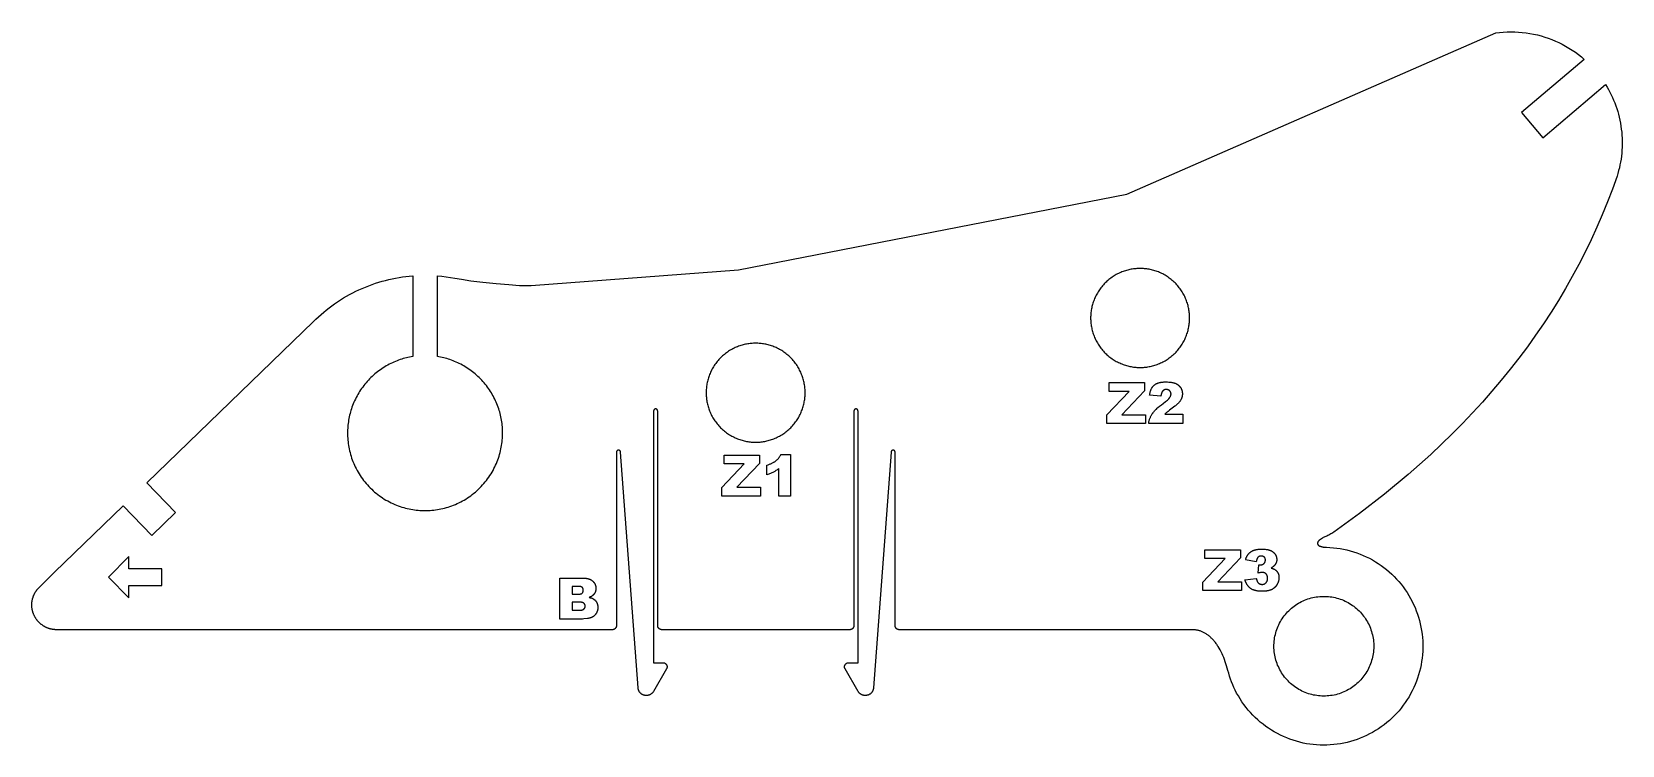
# Model space of a CAD drawing. Header units: millimetres. Extents: x 3465 to 3657, y 967 to 1053.
import ezdxf

# ---------------------------------------------------------------- set-up
doc = ezdxf.new("R2010")
doc.units = ezdxf.units.MM
doc.header["$MEASUREMENT"] = 0
for name, color, linetype, true_color in [('Laser$LaserCut1', 1, 'Continuous', 0xff0000), ('Laser$LaserCut2', 3, 'Continuous', 0x00ff00), ('Laser$LaserEngrave', 4, 'Continuous', 0x00ffff)]:
    doc.layers.add(name, color=color, linetype=linetype, true_color=true_color)

msp = doc.modelspace()

# ---------------------------------------------------------------- linework, layer by layer
at = {"layer": 'Laser$LaserCut1'}
for points in [[(3597.33, 1033.41), (3642.05, 1052.98)], [(3642.05, 1052.98), (3642.5, 1053.04), (3642.96, 1053.08), (3643.43, 1053.1), (3643.89, 1053.11), (3644.35, 1053.1), (3644.81, 1053.08), (3645.27, 1053.04), (3645.73, 1052.99), (3646.19, 1052.92), (3646.64, 1052.83), (3647.09, 1052.73), (3647.54, 1052.61), (3647.98, 1052.48), (3648.42, 1052.33), (3648.86, 1052.17), (3649.28, 1051.99), (3649.7, 1051.8), (3650.12, 1051.6), (3650.52, 1051.38), (3650.92, 1051.14), (3651.31, 1050.89), (3651.7, 1050.63), (3652.07, 1050.36), (3652.43, 1050.07), (3652.78, 1049.77)], [(3652.78, 1049.77), (3645.15, 1043.31)], [(3647.74, 1040.26), (3655.37, 1046.72)], [(3655.37, 1046.72), (3655.55, 1046.42), (3655.72, 1046.11), (3655.89, 1045.8), (3656.05, 1045.48), (3656.2, 1045.16), (3656.34, 1044.83), (3656.48, 1044.49), (3656.6, 1044.15), (3656.72, 1043.81), (3656.83, 1043.46), (3656.93, 1043.11), (3657.01, 1042.76), (3657.09, 1042.4), (3657.16, 1042.04), (3657.22, 1041.68), (3657.27, 1041.31), (3657.32, 1040.95), (3657.35, 1040.58), (3657.37, 1040.22), (3657.38, 1039.85), (3657.38, 1039.49), (3657.37, 1039.12), (3657.35, 1038.76), (3657.32, 1038.4), (3657.28, 1038.04), (3657.24, 1037.68), (3657.18, 1037.32), (3657.11, 1036.97), (3657.04, 1036.62), (3656.95, 1036.28), (3656.86, 1035.94), (3656.76, 1035.6)], [(3645.15, 1043.31), (3647.74, 1040.26)], [(3656.76, 1035.6), (3656.2, 1034.03), (3655.6, 1032.48), (3654.97, 1030.94), (3654.31, 1029.41), (3653.62, 1027.9), (3652.89, 1026.4), (3652.13, 1024.92), (3651.33, 1023.45), (3650.51, 1021.99), (3649.65, 1020.55), (3648.76, 1019.13), (3647.83, 1017.71), (3646.87, 1016.32), (3645.88, 1014.93), (3644.86, 1013.56), (3643.8, 1012.21), (3642.71, 1010.86), (3641.59, 1009.54), (3640.43, 1008.22), (3639.24, 1006.93), (3638.02, 1005.64), (3636.76, 1004.37), (3635.48, 1003.11), (3634.16, 1001.87), (3632.8, 1000.65), (3631.42, 999.43), (3628.54, 997.05), (3625.54, 994.72), (3622.4, 992.45), (3622.29, 992.37), (3622.17, 992.3), (3622.05, 992.23), (3621.93, 992.16), (3621.81, 992.09), (3621.68, 992.03), (3621.55, 991.97), (3621.43, 991.92)], [(3550.25, 1024.24), (3597.33, 1033.41)], [(3525.08, 1022.35), (3550.25, 1024.24)], [(3498.71, 1017.99), (3499, 1018.28), (3499.31, 1018.56), (3499.62, 1018.84), (3499.94, 1019.12), (3500.26, 1019.38), (3500.59, 1019.64), (3500.93, 1019.89), (3501.27, 1020.14), (3501.62, 1020.38), (3501.98, 1020.61), (3502.34, 1020.84), (3502.71, 1021.05), (3503.08, 1021.26), (3503.46, 1021.46), (3503.84, 1021.65), (3504.22, 1021.83), (3504.61, 1022.01), (3505.01, 1022.17), (3505.4, 1022.33), (3505.8, 1022.48), (3506.21, 1022.62), (3506.61, 1022.75), (3507.02, 1022.87), (3507.43, 1022.98), (3507.84, 1023.08), (3508.25, 1023.17), (3508.66, 1023.26), (3509.08, 1023.33), (3509.49, 1023.39), (3509.9, 1023.45), (3510.32, 1023.49), (3510.73, 1023.53)], [(3510.73, 1023.53), (3510.73, 1013.75)], [(3513.73, 1013.75), (3513.73, 1023.53)], [(3513.73, 1023.53), (3514.26, 1023.48), (3514.79, 1023.42), (3515.32, 1023.34), (3515.84, 1023.25)], [(3515.84, 1023.25), (3516.64, 1023.11), (3517.79, 1022.94), (3519.24, 1022.76), (3520.86, 1022.59), (3522.4, 1022.46), (3523.67, 1022.37), (3524.16, 1022.35), (3524.56, 1022.34), (3524.86, 1022.34), (3524.98, 1022.35), (3525.08, 1022.35)], [(3478.49, 998.43), (3498.71, 1017.99)], [(3510.73, 1013.75), (3510.54, 1013.71), (3510.35, 1013.68), (3510.16, 1013.64), (3509.97, 1013.59), (3509.78, 1013.54), (3509.59, 1013.49), (3509.4, 1013.43), (3509.21, 1013.37), (3509.02, 1013.3), (3508.83, 1013.23), (3508.64, 1013.15), (3508.45, 1013.07), (3508.27, 1012.99), (3508.08, 1012.9), (3507.89, 1012.81), (3507.71, 1012.71), (3507.53, 1012.61), (3507.35, 1012.5), (3507.17, 1012.39), (3506.99, 1012.27), (3506.82, 1012.15), (3506.64, 1012.03), (3506.47, 1011.9), (3506.3, 1011.76), (3506.14, 1011.63), (3505.98, 1011.48), (3505.82, 1011.34), (3505.66, 1011.19), (3505.51, 1011.04), (3505.36, 1010.88), (3505.21, 1010.72), (3505.07, 1010.56), (3504.93, 1010.39), (3504.8, 1010.22), (3504.67, 1010.05), (3504.54, 1009.88), (3504.42, 1009.7), (3504.3, 1009.52), (3504.19, 1009.34), (3504.08, 1009.15), (3503.98, 1008.96), (3503.88, 1008.78), (3503.78, 1008.58), (3503.69, 1008.39), (3503.6, 1008.2), (3503.52, 1008), (3503.44, 1007.81), (3503.37, 1007.61), (3503.3, 1007.41), (3503.24, 1007.22), (3503.18, 1007.02), (3503.13, 1006.82), (3503.08, 1006.62), (3503.04, 1006.42), (3503, 1006.22), (3502.96, 1006.03), (3502.93, 1005.83), (3502.9, 1005.63), (3502.88, 1005.43), (3502.86, 1005.24), (3502.85, 1005.04), (3502.84, 1004.85), (3502.83, 1004.66), (3502.83, 1004.47), (3502.83, 1004.26), (3502.84, 1004.05), (3502.85, 1003.83), (3502.87, 1003.62), (3502.89, 1003.41), (3502.92, 1003.19), (3502.95, 1002.97), (3502.99, 1002.76), (3503.03, 1002.54), (3503.08, 1002.32), (3503.13, 1002.1), (3503.19, 1001.88), (3503.26, 1001.66), (3503.33, 1001.44), (3503.41, 1001.22), (3503.49, 1001.01), (3503.58, 1000.79), (3503.67, 1000.57), (3503.77, 1000.36), (3503.88, 1000.15), (3503.99, 999.94), (3504.11, 999.73), (3504.23, 999.52), (3504.36, 999.32), (3504.5, 999.12), (3504.64, 998.93), (3504.78, 998.73), (3504.93, 998.54), (3505.09, 998.35), (3505.25, 998.17), (3505.41, 997.99), (3505.58, 997.82), (3505.76, 997.65), (3505.94, 997.48), (3506.12, 997.32), (3506.31, 997.17), (3506.5, 997.02), (3506.69, 996.87), (3506.89, 996.73), (3507.09, 996.6), (3507.29, 996.47), (3507.49, 996.35), (3507.7, 996.23), (3507.91, 996.12), (3508.12, 996.01), (3508.34, 995.91), (3508.55, 995.81), (3508.77, 995.73), (3508.99, 995.64), (3509.21, 995.57), (3509.42, 995.49), (3509.64, 995.43), (3509.86, 995.37), (3510.08, 995.31), (3510.3, 995.27), (3510.52, 995.22), (3510.74, 995.19), (3510.95, 995.15), (3511.17, 995.13), (3511.39, 995.1), (3511.6, 995.09), (3511.81, 995.08), (3512.02, 995.07), (3512.23, 995.07), (3512.44, 995.07), (3512.65, 995.08), (3512.86, 995.09), (3513.07, 995.1), (3513.29, 995.13), (3513.51, 995.15), (3513.72, 995.19), (3513.94, 995.22), (3514.16, 995.27), (3514.38, 995.31), (3514.6, 995.37), (3514.82, 995.43), (3515.04, 995.49), (3515.25, 995.57), (3515.47, 995.64), (3515.69, 995.73), (3515.91, 995.81), (3516.12, 995.91), (3516.34, 996.01), (3516.55, 996.12), (3516.76, 996.23), (3516.97, 996.35), (3517.17, 996.47), (3517.37, 996.6), (3517.57, 996.73), (3517.77, 996.87), (3517.96, 997.02), (3518.15, 997.17), (3518.34, 997.32), (3518.52, 997.48), (3518.7, 997.65), (3518.88, 997.82), (3519.05, 997.99), (3519.21, 998.17), (3519.37, 998.35), (3519.53, 998.54), (3519.68, 998.73), (3519.82, 998.93), (3519.96, 999.12), (3520.1, 999.32), (3520.23, 999.52), (3520.35, 999.73), (3520.47, 999.94), (3520.58, 1000.15), (3520.69, 1000.36), (3520.79, 1000.57), (3520.88, 1000.79), (3520.97, 1001.01), (3521.05, 1001.22), (3521.13, 1001.44), (3521.2, 1001.66), (3521.27, 1001.88), (3521.33, 1002.1), (3521.38, 1002.32), (3521.43, 1002.54), (3521.47, 1002.76), (3521.51, 1002.97), (3521.54, 1003.19), (3521.57, 1003.41), (3521.59, 1003.62), (3521.61, 1003.83), (3521.62, 1004.05), (3521.63, 1004.26), (3521.63, 1004.47), (3521.63, 1004.66), (3521.62, 1004.85), (3521.61, 1005.04), (3521.6, 1005.24), (3521.58, 1005.43), (3521.56, 1005.63), (3521.53, 1005.83), (3521.5, 1006.03), (3521.46, 1006.22), (3521.42, 1006.42), (3521.38, 1006.62), (3521.33, 1006.82), (3521.28, 1007.02), (3521.22, 1007.22), (3521.16, 1007.41), (3521.09, 1007.61), (3521.02, 1007.81), (3520.94, 1008), (3520.86, 1008.2), (3520.77, 1008.39), (3520.68, 1008.58), (3520.58, 1008.78), (3520.48, 1008.96), (3520.38, 1009.15), (3520.27, 1009.34), (3520.16, 1009.52), (3520.04, 1009.7), (3519.92, 1009.88), (3519.79, 1010.05), (3519.66, 1010.22), (3519.53, 1010.39), (3519.39, 1010.56), (3519.25, 1010.72), (3519.1, 1010.88), (3518.95, 1011.04), (3518.8, 1011.19), (3518.64, 1011.34), (3518.48, 1011.48), (3518.32, 1011.63), (3518.16, 1011.76), (3517.99, 1011.9), (3517.82, 1012.03), (3517.64, 1012.15), (3517.47, 1012.27), (3517.29, 1012.39), (3517.11, 1012.5), (3516.93, 1012.61), (3516.75, 1012.71), (3516.57, 1012.81), (3516.38, 1012.9), (3516.19, 1012.99), (3516.01, 1013.07), (3515.82, 1013.15), (3515.63, 1013.23), (3515.44, 1013.3), (3515.25, 1013.37), (3515.06, 1013.43), (3514.87, 1013.49), (3514.68, 1013.54), (3514.49, 1013.59), (3514.3, 1013.64), (3514.11, 1013.68), (3513.92, 1013.71), (3513.73, 1013.75)], [(3540.44, 1007.14), (3540.44, 1007.15), (3540.44, 1007.16), (3540.44, 1007.17), (3540.43, 1007.18), (3540.43, 1007.19), (3540.43, 1007.19), (3540.43, 1007.2), (3540.43, 1007.21), (3540.42, 1007.22), (3540.42, 1007.23), (3540.42, 1007.23), (3540.42, 1007.24), (3540.41, 1007.25), (3540.41, 1007.26), (3540.4, 1007.27), (3540.4, 1007.27), (3540.39, 1007.28), (3540.39, 1007.29), (3540.38, 1007.29), (3540.38, 1007.3), (3540.37, 1007.31), (3540.37, 1007.31), (3540.36, 1007.32), (3540.36, 1007.33), (3540.35, 1007.33), (3540.34, 1007.34), (3540.34, 1007.34), (3540.33, 1007.35), (3540.32, 1007.35), (3540.31, 1007.36), (3540.31, 1007.36), (3540.3, 1007.37), (3540.29, 1007.37), (3540.28, 1007.37), (3540.28, 1007.38), (3540.27, 1007.38), (3540.26, 1007.38), (3540.25, 1007.38), (3540.24, 1007.39), (3540.23, 1007.39), (3540.23, 1007.39), (3540.22, 1007.39), (3540.21, 1007.39), (3540.2, 1007.39), (3540.19, 1007.39), (3540.18, 1007.39), (3540.17, 1007.39), (3540.16, 1007.39), (3540.16, 1007.39), (3540.15, 1007.39), (3540.14, 1007.39), (3540.13, 1007.39), (3540.12, 1007.38), (3540.11, 1007.38), (3540.11, 1007.38), (3540.1, 1007.38), (3540.09, 1007.37), (3540.08, 1007.37), (3540.07, 1007.37), (3540.07, 1007.36), (3540.06, 1007.36), (3540.05, 1007.35), (3540.04, 1007.35), (3540.04, 1007.34), (3540.03, 1007.34), (3540.02, 1007.33), (3540.02, 1007.33), (3540.01, 1007.32), (3540.01, 1007.31), (3540, 1007.31), (3539.99, 1007.3), (3539.99, 1007.29), (3539.98, 1007.29), (3539.98, 1007.28), (3539.97, 1007.27), (3539.97, 1007.27), (3539.97, 1007.26), (3539.96, 1007.25), (3539.96, 1007.24), (3539.95, 1007.23), (3539.95, 1007.23), (3539.95, 1007.22), (3539.95, 1007.21), (3539.94, 1007.2), (3539.94, 1007.19), (3539.94, 1007.19), (3539.94, 1007.18), (3539.94, 1007.17), (3539.94, 1007.16), (3539.94, 1007.15), (3539.94, 1007.14)], [(3539.94, 1007.14), (3539.94, 976.63)], [(3540.44, 981.13), (3540.44, 1007.14)], [(3564.73, 1007.14), (3564.73, 1007.15), (3564.73, 1007.16), (3564.73, 1007.17), (3564.72, 1007.18), (3564.72, 1007.19), (3564.72, 1007.19), (3564.72, 1007.2), (3564.72, 1007.21), (3564.71, 1007.22), (3564.71, 1007.23), (3564.71, 1007.23), (3564.71, 1007.24), (3564.7, 1007.25), (3564.7, 1007.26), (3564.69, 1007.27), (3564.69, 1007.27), (3564.68, 1007.28), (3564.68, 1007.29), (3564.67, 1007.29), (3564.67, 1007.3), (3564.66, 1007.31), (3564.66, 1007.31), (3564.65, 1007.32), (3564.65, 1007.33), (3564.64, 1007.33), (3564.63, 1007.34), (3564.63, 1007.34), (3564.62, 1007.35), (3564.61, 1007.35), (3564.6, 1007.36), (3564.6, 1007.36), (3564.59, 1007.37), (3564.58, 1007.37), (3564.57, 1007.37), (3564.57, 1007.38), (3564.56, 1007.38), (3564.55, 1007.38), (3564.54, 1007.38), (3564.53, 1007.39), (3564.52, 1007.39), (3564.52, 1007.39), (3564.51, 1007.39), (3564.5, 1007.39), (3564.49, 1007.39), (3564.48, 1007.39), (3564.47, 1007.39), (3564.46, 1007.39), (3564.46, 1007.39), (3564.45, 1007.39), (3564.44, 1007.39), (3564.43, 1007.39), (3564.42, 1007.39), (3564.41, 1007.38), (3564.4, 1007.38), (3564.4, 1007.38), (3564.39, 1007.38), (3564.38, 1007.37), (3564.37, 1007.37), (3564.36, 1007.37), (3564.36, 1007.36), (3564.35, 1007.36), (3564.34, 1007.35), (3564.33, 1007.35), (3564.33, 1007.34), (3564.32, 1007.34), (3564.31, 1007.33), (3564.31, 1007.33), (3564.3, 1007.32), (3564.3, 1007.31), (3564.29, 1007.31), (3564.28, 1007.3), (3564.28, 1007.29), (3564.27, 1007.29), (3564.27, 1007.28), (3564.26, 1007.27), (3564.26, 1007.27), (3564.26, 1007.26), (3564.25, 1007.25), (3564.25, 1007.24), (3564.24, 1007.23), (3564.24, 1007.23), (3564.24, 1007.22), (3564.24, 1007.21), (3564.23, 1007.2), (3564.23, 1007.19), (3564.23, 1007.19), (3564.23, 1007.18), (3564.23, 1007.17), (3564.23, 1007.16), (3564.23, 1007.15), (3564.23, 1007.14)], [(3564.23, 1007.14), (3564.23, 981.13)], [(3564.73, 976.63), (3564.73, 1007.14)], [(3535.94, 1002.16), (3535.93, 1002.17), (3535.93, 1002.18), (3535.93, 1002.19), (3535.93, 1002.2), (3535.93, 1002.2), (3535.93, 1002.21), (3535.92, 1002.22), (3535.92, 1002.23), (3535.92, 1002.24), (3535.91, 1002.24), (3535.91, 1002.25), (3535.91, 1002.26), (3535.9, 1002.27), (3535.9, 1002.28), (3535.89, 1002.28), (3535.89, 1002.29), (3535.88, 1002.3), (3535.88, 1002.3), (3535.87, 1002.31), (3535.87, 1002.32), (3535.86, 1002.32), (3535.85, 1002.33), (3535.85, 1002.33), (3535.84, 1002.34), (3535.83, 1002.35), (3535.83, 1002.35), (3535.82, 1002.35), (3535.81, 1002.36), (3535.8, 1002.36), (3535.8, 1002.37), (3535.79, 1002.37), (3535.78, 1002.37), (3535.77, 1002.38), (3535.76, 1002.38), (3535.75, 1002.38), (3535.75, 1002.39), (3535.74, 1002.39), (3535.73, 1002.39), (3535.72, 1002.39), (3535.71, 1002.39), (3535.7, 1002.39), (3535.69, 1002.39), (3535.69, 1002.39), (3535.68, 1002.39), (3535.67, 1002.39), (3535.66, 1002.39), (3535.65, 1002.39), (3535.64, 1002.39), (3535.63, 1002.39), (3535.63, 1002.38), (3535.62, 1002.38), (3535.61, 1002.38), (3535.6, 1002.38), (3535.59, 1002.37), (3535.58, 1002.37), (3535.58, 1002.37), (3535.57, 1002.36), (3535.56, 1002.36), (3535.55, 1002.35), (3535.55, 1002.35), (3535.54, 1002.34), (3535.53, 1002.34), (3535.53, 1002.33), (3535.52, 1002.33), (3535.51, 1002.32), (3535.51, 1002.32), (3535.5, 1002.31), (3535.49, 1002.3), (3535.49, 1002.3), (3535.48, 1002.29), (3535.48, 1002.28), (3535.47, 1002.27), (3535.47, 1002.27), (3535.47, 1002.26), (3535.46, 1002.25), (3535.46, 1002.24), (3535.45, 1002.24), (3535.45, 1002.23), (3535.45, 1002.22), (3535.45, 1002.21), (3535.44, 1002.2), (3535.44, 1002.19), (3535.44, 1002.19), (3535.44, 1002.18), (3535.44, 1002.17), (3535.44, 1002.16), (3535.44, 1002.15), (3535.44, 1002.14)], [(3535.44, 1002.14), (3535.44, 981.13)], [(3538.06, 973.57), (3535.94, 1002.16)], [(3568.73, 1002.16), (3566.6, 973.57)], [(3569.23, 1002.14), (3569.23, 1002.15), (3569.23, 1002.16), (3569.23, 1002.17), (3569.22, 1002.18), (3569.22, 1002.19), (3569.22, 1002.19), (3569.22, 1002.2), (3569.22, 1002.21), (3569.21, 1002.22), (3569.21, 1002.23), (3569.21, 1002.24), (3569.21, 1002.24), (3569.2, 1002.25), (3569.2, 1002.26), (3569.19, 1002.27), (3569.19, 1002.27), (3569.18, 1002.28), (3569.18, 1002.29), (3569.17, 1002.3), (3569.17, 1002.3), (3569.16, 1002.31), (3569.16, 1002.32), (3569.15, 1002.32), (3569.14, 1002.33), (3569.14, 1002.33), (3569.13, 1002.34), (3569.12, 1002.34), (3569.12, 1002.35), (3569.11, 1002.35), (3569.1, 1002.36), (3569.09, 1002.36), (3569.09, 1002.37), (3569.08, 1002.37), (3569.07, 1002.37), (3569.06, 1002.38), (3569.05, 1002.38), (3569.05, 1002.38), (3569.04, 1002.38), (3569.03, 1002.39), (3569.02, 1002.39), (3569.01, 1002.39), (3569, 1002.39), (3568.99, 1002.39), (3568.99, 1002.39), (3568.98, 1002.39), (3568.97, 1002.39), (3568.96, 1002.39), (3568.95, 1002.39), (3568.94, 1002.39), (3568.93, 1002.39), (3568.93, 1002.39), (3568.92, 1002.38), (3568.91, 1002.38), (3568.9, 1002.38), (3568.89, 1002.38), (3568.88, 1002.37), (3568.88, 1002.37), (3568.87, 1002.37), (3568.86, 1002.36), (3568.85, 1002.36), (3568.84, 1002.35), (3568.84, 1002.35), (3568.83, 1002.34), (3568.82, 1002.34), (3568.82, 1002.33), (3568.81, 1002.33), (3568.8, 1002.32), (3568.8, 1002.32), (3568.79, 1002.31), (3568.79, 1002.3), (3568.78, 1002.3), (3568.77, 1002.29), (3568.77, 1002.28), (3568.77, 1002.28), (3568.76, 1002.27), (3568.76, 1002.26), (3568.75, 1002.25), (3568.75, 1002.24), (3568.75, 1002.24), (3568.74, 1002.23), (3568.74, 1002.22), (3568.74, 1002.21), (3568.73, 1002.2), (3568.73, 1002.2), (3568.73, 1002.19), (3568.73, 1002.18), (3568.73, 1002.17), (3568.73, 1002.16)], [(3569.23, 981.13), (3569.23, 1002.14)], [(3481.96, 994.84), (3478.49, 998.43)], [(3467.31, 987.62), (3475.61, 995.65)], [(3475.61, 995.65), (3479.09, 992.06)], [(3479.09, 992.06), (3481.96, 994.84)], [(3621.43, 991.92), (3621.33, 991.88), (3621.23, 991.83), (3621.14, 991.79), (3621.05, 991.74), (3621, 991.71), (3620.96, 991.69), (3620.91, 991.66), (3620.87, 991.64), (3620.83, 991.61), (3620.79, 991.58), (3620.76, 991.55), (3620.72, 991.53), (3620.69, 991.5), (3620.65, 991.47), (3620.64, 991.46), (3620.62, 991.44), (3620.61, 991.43), (3620.59, 991.41), (3620.58, 991.4), (3620.57, 991.38), (3620.56, 991.37), (3620.54, 991.35), (3620.53, 991.34), (3620.52, 991.33), (3620.51, 991.31), (3620.5, 991.3), (3620.49, 991.28), (3620.48, 991.27), (3620.48, 991.25), (3620.47, 991.24), (3620.47, 991.23), (3620.46, 991.22), (3620.46, 991.22), (3620.46, 991.21), (3620.45, 991.2), (3620.45, 991.2), (3620.45, 991.19), (3620.45, 991.18), (3620.45, 991.18), (3620.44, 991.17), (3620.44, 991.16), (3620.44, 991.15), (3620.44, 991.15), (3620.44, 991.14), (3620.44, 991.13), (3620.44, 991.13), (3620.44, 991.12), (3620.43, 991.11), (3620.43, 991.11), (3620.43, 991.1), (3620.43, 991.09), (3620.43, 991.09), (3620.43, 991.08), (3620.43, 991.07), (3620.44, 991.07), (3620.44, 991.06), (3620.44, 991.05), (3620.44, 991.05), (3620.44, 991.04), (3620.44, 991.03), (3620.44, 991.03), (3620.44, 991.02), (3620.45, 991.01), (3620.45, 991.01), (3620.45, 991), (3620.45, 990.99), (3620.46, 990.99), (3620.46, 990.98), (3620.46, 990.98), (3620.46, 990.97), (3620.47, 990.96), (3620.47, 990.96), (3620.48, 990.95), (3620.48, 990.95), (3620.48, 990.94), (3620.49, 990.93), (3620.49, 990.93), (3620.5, 990.92), (3620.5, 990.92), (3620.5, 990.91), (3620.51, 990.91), (3620.51, 990.9), (3620.52, 990.9), (3620.53, 990.89), (3620.53, 990.88), (3620.54, 990.88), (3620.55, 990.87), (3620.56, 990.86), (3620.57, 990.85), (3620.59, 990.84), (3620.6, 990.83), (3620.61, 990.82), (3620.63, 990.81), (3620.64, 990.8), (3620.66, 990.79), (3620.68, 990.78), (3620.69, 990.77), (3620.71, 990.77), (3620.73, 990.76), (3620.75, 990.75), (3620.77, 990.74), (3620.79, 990.74), (3620.82, 990.72), (3620.87, 990.71), (3620.91, 990.7), (3620.95, 990.69), (3621, 990.68), (3621.04, 990.67), (3621.09, 990.66), (3621.14, 990.65), (3621.18, 990.64), (3621.23, 990.64), (3621.33, 990.63), (3621.43, 990.62), (3621.53, 990.62)], [(3621.53, 990.62), (3621.95, 990.6), (3622.36, 990.57), (3622.78, 990.52), (3623.19, 990.46), (3623.6, 990.38), (3624, 990.29), (3624.4, 990.19), (3624.8, 990.07), (3625.2, 989.94), (3625.59, 989.79), (3625.97, 989.64), (3626.35, 989.46), (3626.72, 989.28), (3627.09, 989.08), (3627.45, 988.87), (3627.8, 988.65), (3628.14, 988.41), (3628.48, 988.17), (3628.8, 987.91), (3629.12, 987.64), (3629.43, 987.36), (3629.73, 987.07), (3630.01, 986.77), (3630.29, 986.46), (3630.56, 986.14), (3630.81, 985.81), (3631.05, 985.48), (3631.29, 985.13), (3631.51, 984.78), (3631.71, 984.42), (3631.91, 984.05), (3632.09, 983.68), (3632.26, 983.3), (3632.41, 982.91), (3632.55, 982.52), (3632.68, 982.13), (3632.8, 981.73), (3632.9, 981.32), (3632.98, 980.92), (3633.06, 980.51), (3633.11, 980.09), (3633.16, 979.68), (3633.19, 979.27), (3633.2, 978.85), (3633.2, 978.43), (3633.19, 978.02), (3633.16, 977.6), (3633.12, 977.19), (3633.06, 976.78), (3632.99, 976.37), (3632.91, 975.96), (3632.81, 975.56), (3632.69, 975.16), (3632.57, 974.76), (3632.43, 974.37), (3632.27, 973.99), (3632.1, 973.61), (3631.92, 973.23), (3631.73, 972.86), (3631.53, 972.5), (3631.31, 972.15), (3631.08, 971.8), (3630.83, 971.46), (3630.58, 971.13), (3630.32, 970.81), (3630.04, 970.5), (3629.75, 970.2), (3629.46, 969.91), (3629.15, 969.63), (3628.83, 969.36), (3628.51, 969.1), (3628.17, 968.86), (3627.83, 968.62), (3627.48, 968.4), (3627.12, 968.18), (3626.76, 967.99), (3626.38, 967.8), (3626.01, 967.63), (3625.62, 967.47), (3625.23, 967.32), (3624.84, 967.19), (3624.44, 967.07), (3624.04, 966.96), (3623.63, 966.87), (3623.22, 966.8), (3622.81, 966.73), (3622.4, 966.69), (3621.99, 966.65), (3621.57, 966.63), (3621.16, 966.63), (3620.74, 966.63), (3620.32, 966.66), (3619.91, 966.7), (3619.5, 966.75), (3619.09, 966.81), (3618.68, 966.89), (3618.28, 966.99), (3617.87, 967.1), (3617.48, 967.22), (3617.08, 967.36), (3616.7, 967.51), (3616.31, 967.67), (3615.94, 967.84), (3615.57, 968.03), (3615.2, 968.24), (3614.85, 968.45), (3614.5, 968.68), (3614.16, 968.91), (3613.83, 969.16), (3613.5, 969.43), (3613.19, 969.7), (3612.88, 969.98), (3612.59, 970.28), (3612.31, 970.58), (3612.03, 970.89), (3611.77, 971.21), (3611.52, 971.55), (3611.28, 971.89), (3611.05, 972.23), (3610.84, 972.59), (3610.63, 972.95)], [(3465.44, 985.76), (3467.31, 987.62)], [(3467.55, 980.63), (3467.5, 980.63), (3467.45, 980.63), (3467.39, 980.63), (3467.34, 980.64), (3467.29, 980.64), (3467.23, 980.65), (3467.18, 980.65), (3467.13, 980.66), (3467.07, 980.67), (3467.02, 980.68), (3466.96, 980.69), (3466.91, 980.7), (3466.86, 980.71), (3466.8, 980.72), (3466.75, 980.74), (3466.7, 980.75), (3466.64, 980.77), (3466.59, 980.79), (3466.54, 980.81), (3466.48, 980.82), (3466.43, 980.85), (3466.38, 980.87), (3466.33, 980.89), (3466.28, 980.91), (3466.23, 980.94), (3466.18, 980.96), (3466.12, 980.99), (3466.08, 981.02), (3466.03, 981.05), (3465.98, 981.07), (3465.93, 981.11), (3465.88, 981.14), (3465.83, 981.17), (3465.79, 981.2), (3465.74, 981.24), (3465.7, 981.27), (3465.65, 981.31), (3465.61, 981.34), (3465.57, 981.38), (3465.52, 981.42), (3465.48, 981.46), (3465.44, 981.49), (3465.4, 981.53), (3465.36, 981.58), (3465.33, 981.62), (3465.29, 981.66), (3465.25, 981.7), (3465.22, 981.74), (3465.18, 981.79), (3465.15, 981.83), (3465.12, 981.88), (3465.08, 981.92), (3465.05, 981.97), (3465.02, 982.01), (3464.99, 982.06), (3464.97, 982.11), (3464.94, 982.15), (3464.91, 982.2), (3464.89, 982.25), (3464.86, 982.29), (3464.84, 982.34), (3464.82, 982.39), (3464.8, 982.44), (3464.76, 982.53), (3464.74, 982.58), (3464.72, 982.63), (3464.7, 982.68), (3464.69, 982.73), (3464.67, 982.79), (3464.66, 982.84), (3464.64, 982.89), (3464.63, 982.94), (3464.62, 982.99), (3464.61, 983.05), (3464.6, 983.1), (3464.59, 983.16), (3464.58, 983.21), (3464.57, 983.27), (3464.57, 983.32), (3464.56, 983.38), (3464.56, 983.43), (3464.55, 983.49), (3464.55, 983.54), (3464.55, 983.6), (3464.55, 983.66), (3464.55, 983.71), (3464.55, 983.77), (3464.56, 983.83), (3464.56, 983.88), (3464.57, 983.94), (3464.57, 984), (3464.58, 984.05), (3464.59, 984.11), (3464.6, 984.17), (3464.61, 984.22), (3464.62, 984.28), (3464.63, 984.33), (3464.65, 984.39), (3464.66, 984.44), (3464.68, 984.5), (3464.7, 984.55), (3464.71, 984.61), (3464.73, 984.66), (3464.75, 984.71), (3464.77, 984.76), (3464.79, 984.82), (3464.82, 984.87), (3464.84, 984.92), (3464.87, 984.97), (3464.89, 985.02), (3464.92, 985.07), (3464.94, 985.12), (3464.97, 985.16), (3465, 985.21), (3465.03, 985.26), (3465.06, 985.3), (3465.09, 985.35), (3465.12, 985.39), (3465.16, 985.44), (3465.19, 985.48), (3465.22, 985.52), (3465.26, 985.56), (3465.29, 985.6), (3465.33, 985.64), (3465.36, 985.68), (3465.4, 985.72), (3465.44, 985.76)], [(3471.59, 980.63), (3467.55, 980.63)], [(3534.94, 980.63), (3471.59, 980.63)], [(3535.44, 981.13), (3535.44, 981.11), (3535.44, 981.09), (3535.43, 981.08), (3535.43, 981.06), (3535.43, 981.04), (3535.43, 981.03), (3535.42, 981.01), (3535.42, 980.99), (3535.41, 980.98), (3535.41, 980.96), (3535.4, 980.94), (3535.39, 980.93), (3535.39, 980.91), (3535.38, 980.9), (3535.37, 980.88), (3535.36, 980.87), (3535.35, 980.85), (3535.34, 980.84), (3535.33, 980.83), (3535.32, 980.81), (3535.31, 980.8), (3535.3, 980.79), (3535.29, 980.77), (3535.28, 980.76), (3535.26, 980.75), (3535.25, 980.74), (3535.24, 980.73), (3535.22, 980.72), (3535.21, 980.71), (3535.2, 980.7), (3535.18, 980.69), (3535.17, 980.68), (3535.15, 980.68), (3535.14, 980.67), (3535.12, 980.66), (3535.1, 980.66), (3535.09, 980.65), (3535.07, 980.65), (3535.05, 980.64), (3535.04, 980.64), (3535.02, 980.63), (3535, 980.63), (3534.99, 980.63), (3534.97, 980.63), (3534.95, 980.63), (3534.94, 980.63)], [(3540.94, 980.63), (3540.93, 980.63), (3540.91, 980.63), (3540.9, 980.63), (3540.89, 980.63), (3540.88, 980.63), (3540.87, 980.63), (3540.86, 980.63), (3540.85, 980.64), (3540.83, 980.64), (3540.82, 980.64), (3540.81, 980.64), (3540.8, 980.65), (3540.79, 980.65), (3540.78, 980.65), (3540.76, 980.66), (3540.75, 980.66), (3540.74, 980.67), (3540.73, 980.67), (3540.72, 980.68), (3540.71, 980.68), (3540.7, 980.69), (3540.68, 980.7), (3540.67, 980.7), (3540.66, 980.71), (3540.65, 980.72), (3540.64, 980.72), (3540.63, 980.73), (3540.62, 980.74), (3540.61, 980.75), (3540.6, 980.76), (3540.59, 980.77), (3540.58, 980.77), (3540.57, 980.78), (3540.56, 980.79), (3540.56, 980.8), (3540.55, 980.81), (3540.54, 980.82), (3540.53, 980.83), (3540.53, 980.84), (3540.52, 980.85), (3540.51, 980.86), (3540.5, 980.88), (3540.5, 980.89), (3540.49, 980.9), (3540.49, 980.91), (3540.48, 980.92), (3540.48, 980.93), (3540.47, 980.94), (3540.47, 980.96), (3540.46, 980.97), (3540.46, 980.98), (3540.46, 980.99), (3540.45, 981), (3540.45, 981.01), (3540.45, 981.03), (3540.44, 981.04), (3540.44, 981.05), (3540.44, 981.06), (3540.44, 981.07), (3540.44, 981.08), (3540.44, 981.09), (3540.44, 981.11), (3540.44, 981.12), (3540.44, 981.13)], [(3563.73, 980.63), (3540.94, 980.63)], [(3564.23, 981.13), (3564.23, 981.11), (3564.23, 981.09), (3564.22, 981.08), (3564.22, 981.06), (3564.22, 981.04), (3564.22, 981.03), (3564.21, 981.01), (3564.21, 980.99), (3564.2, 980.98), (3564.2, 980.96), (3564.19, 980.94), (3564.19, 980.93), (3564.18, 980.91), (3564.17, 980.9), (3564.16, 980.88), (3564.15, 980.87), (3564.14, 980.85), (3564.14, 980.84), (3564.12, 980.83), (3564.11, 980.81), (3564.1, 980.8), (3564.09, 980.79), (3564.08, 980.77), (3564.07, 980.76), (3564.06, 980.75), (3564.04, 980.74), (3564.03, 980.73), (3564.01, 980.72), (3564, 980.71), (3563.99, 980.7), (3563.97, 980.69), (3563.96, 980.68), (3563.94, 980.68), (3563.93, 980.67), (3563.91, 980.66), (3563.89, 980.66), (3563.88, 980.65), (3563.86, 980.65), (3563.84, 980.64), (3563.83, 980.64), (3563.81, 980.63), (3563.79, 980.63), (3563.78, 980.63), (3563.76, 980.63), (3563.74, 980.63), (3563.73, 980.63)], [(3569.73, 980.63), (3569.71, 980.63), (3569.7, 980.63), (3569.69, 980.63), (3569.68, 980.63), (3569.67, 980.63), (3569.65, 980.63), (3569.64, 980.64), (3569.63, 980.64), (3569.62, 980.64), (3569.61, 980.64), (3569.59, 980.65), (3569.58, 980.65), (3569.57, 980.65), (3569.56, 980.66), (3569.55, 980.66), (3569.54, 980.67), (3569.52, 980.67), (3569.51, 980.68), (3569.5, 980.68), (3569.49, 980.69), (3569.48, 980.69), (3569.47, 980.7), (3569.46, 980.71), (3569.45, 980.71), (3569.44, 980.72), (3569.43, 980.73), (3569.42, 980.73), (3569.41, 980.74), (3569.4, 980.75), (3569.39, 980.76), (3569.38, 980.77), (3569.37, 980.77), (3569.36, 980.78), (3569.36, 980.79), (3569.35, 980.8), (3569.34, 980.81), (3569.33, 980.82), (3569.33, 980.83), (3569.32, 980.84), (3569.31, 980.85), (3569.3, 980.86), (3569.3, 980.87), (3569.29, 980.88), (3569.29, 980.89), (3569.28, 980.9), (3569.27, 980.91), (3569.27, 980.92), (3569.26, 980.94), (3569.26, 980.95), (3569.26, 980.96), (3569.25, 980.97), (3569.25, 980.98), (3569.24, 980.99), (3569.24, 981.01), (3569.24, 981.02), (3569.24, 981.03), (3569.23, 981.04), (3569.23, 981.06), (3569.23, 981.07), (3569.23, 981.08), (3569.23, 981.09), (3569.23, 981.1), (3569.23, 981.12), (3569.23, 981.13)], [(3577.73, 980.63), (3569.73, 980.63)], [(3605.3, 980.62), (3577.73, 980.63)], [(3609.57, 975.7), (3609.5, 975.97), (3609.42, 976.23), (3609.34, 976.49), (3609.26, 976.75), (3609.17, 977), (3609.07, 977.25), (3608.97, 977.49), (3608.86, 977.72), (3608.75, 977.95), (3608.64, 978.17), (3608.52, 978.38), (3608.39, 978.58), (3608.33, 978.68), (3608.26, 978.78), (3608.2, 978.87), (3608.13, 978.97), (3608.06, 979.06), (3607.99, 979.14), (3607.92, 979.23), (3607.85, 979.31), (3607.78, 979.39), (3607.71, 979.47), (3607.64, 979.55), (3607.56, 979.62), (3607.49, 979.69), (3607.41, 979.76), (3607.34, 979.83), (3607.26, 979.89), (3607.18, 979.95), (3607.1, 980.01), (3607.02, 980.06), (3606.95, 980.12), (3606.87, 980.17), (3606.79, 980.21), (3606.71, 980.26), (3606.62, 980.3), (3606.54, 980.34), (3606.46, 980.38), (3606.38, 980.41), (3606.3, 980.44), (3606.21, 980.47), (3606.13, 980.5), (3606.05, 980.52), (3605.96, 980.54), (3605.88, 980.56), (3605.8, 980.58), (3605.71, 980.59), (3605.63, 980.6), (3605.55, 980.61), (3605.46, 980.62), (3605.38, 980.62), (3605.3, 980.62)], [(3541.5, 975.88), (3539.93, 973.15)], [(3539.94, 976.63), (3541.07, 976.63)], [(3541.07, 976.63), (3541.09, 976.63), (3541.1, 976.63), (3541.12, 976.62), (3541.14, 976.62), (3541.16, 976.62), (3541.17, 976.62), (3541.19, 976.61), (3541.21, 976.61), (3541.22, 976.6), (3541.24, 976.6), (3541.25, 976.59), (3541.27, 976.59), (3541.29, 976.58), (3541.3, 976.57), (3541.32, 976.56), (3541.33, 976.55), (3541.35, 976.54), (3541.36, 976.54), (3541.37, 976.52), (3541.39, 976.51), (3541.4, 976.5), (3541.41, 976.49), (3541.43, 976.48), (3541.44, 976.47), (3541.45, 976.45), (3541.46, 976.44), (3541.47, 976.43), (3541.48, 976.41), (3541.49, 976.4), (3541.5, 976.38), (3541.51, 976.37), (3541.52, 976.35), (3541.52, 976.34), (3541.53, 976.32), (3541.54, 976.31), (3541.54, 976.29), (3541.55, 976.28), (3541.55, 976.26), (3541.56, 976.24), (3541.56, 976.23), (3541.56, 976.21), (3541.57, 976.19), (3541.57, 976.17), (3541.57, 976.16), (3541.57, 976.14), (3541.57, 976.12), (3541.57, 976.11), (3541.57, 976.09), (3541.57, 976.07), (3541.57, 976.05), (3541.56, 976.04), (3541.56, 976.02), (3541.55, 976), (3541.55, 975.99), (3541.55, 975.97), (3541.54, 975.96), (3541.53, 975.94), (3541.53, 975.92), (3541.52, 975.91), (3541.51, 975.89), (3541.5, 975.88)], [(3563.16, 975.88), (3563.15, 975.89), (3563.14, 975.91), (3563.14, 975.92), (3563.13, 975.94), (3563.12, 975.96), (3563.12, 975.97), (3563.11, 975.99), (3563.11, 976), (3563.1, 976.02), (3563.1, 976.04), (3563.1, 976.05), (3563.1, 976.07), (3563.09, 976.09), (3563.09, 976.11), (3563.09, 976.12), (3563.09, 976.14), (3563.09, 976.16), (3563.09, 976.17), (3563.1, 976.19), (3563.1, 976.21), (3563.1, 976.23), (3563.11, 976.24), (3563.11, 976.26), (3563.11, 976.28), (3563.12, 976.29), (3563.13, 976.31), (3563.13, 976.32), (3563.14, 976.34), (3563.15, 976.35), (3563.16, 976.37), (3563.16, 976.38), (3563.17, 976.4), (3563.18, 976.41), (3563.19, 976.43), (3563.2, 976.44), (3563.21, 976.45), (3563.23, 976.47), (3563.24, 976.48), (3563.25, 976.49), (3563.26, 976.5), (3563.28, 976.51), (3563.29, 976.52), (3563.3, 976.54), (3563.32, 976.54), (3563.33, 976.55), (3563.35, 976.56), (3563.36, 976.57), (3563.38, 976.58), (3563.39, 976.59), (3563.41, 976.59), (3563.42, 976.6), (3563.44, 976.6), (3563.46, 976.61), (3563.47, 976.61), (3563.49, 976.62), (3563.51, 976.62), (3563.52, 976.62), (3563.54, 976.62), (3563.56, 976.63), (3563.58, 976.63), (3563.59, 976.63)], [(3564.74, 973.14), (3563.16, 975.88)], [(3563.59, 976.63), (3564.73, 976.63)], [(3610.63, 972.95), (3610.46, 973.28), (3610.3, 973.61), (3610.16, 973.95), (3610.02, 974.29), (3609.89, 974.64), (3609.77, 974.99), (3609.67, 975.34), (3609.57, 975.7)], [(3539.93, 973.15), (3539.91, 973.12), (3539.89, 973.09), (3539.87, 973.06), (3539.85, 973.03), (3539.83, 973), (3539.8, 972.98), (3539.78, 972.95), (3539.75, 972.93), (3539.73, 972.9), (3539.7, 972.88), (3539.68, 972.86), (3539.65, 972.84), (3539.62, 972.82), (3539.59, 972.8), (3539.56, 972.78), (3539.53, 972.76), (3539.5, 972.75), (3539.47, 972.73), (3539.44, 972.72), (3539.4, 972.71), (3539.37, 972.69), (3539.34, 972.68), (3539.3, 972.68), (3539.27, 972.67), (3539.23, 972.66), (3539.2, 972.66), (3539.17, 972.65), (3539.13, 972.65), (3539.1, 972.65), (3539.06, 972.65), (3539.03, 972.65), (3538.99, 972.65), (3538.96, 972.65), (3538.92, 972.65), (3538.89, 972.66), (3538.85, 972.67), (3538.82, 972.67), (3538.79, 972.68), (3538.75, 972.69), (3538.72, 972.7), (3538.69, 972.72), (3538.66, 972.73), (3538.62, 972.75), (3538.59, 972.76), (3538.56, 972.78), (3538.53, 972.8), (3538.5, 972.81), (3538.47, 972.83), (3538.45, 972.86), (3538.42, 972.88), (3538.39, 972.9), (3538.37, 972.92), (3538.34, 972.95), (3538.32, 972.97), (3538.3, 973), (3538.27, 973.03), (3538.25, 973.05), (3538.23, 973.08), (3538.21, 973.11), (3538.2, 973.14), (3538.18, 973.17), (3538.16, 973.2), (3538.15, 973.23), (3538.13, 973.27), (3538.12, 973.3), (3538.11, 973.33), (3538.1, 973.37), (3538.09, 973.4), (3538.08, 973.43), (3538.08, 973.47), (3538.07, 973.5), (3538.07, 973.54), (3538.06, 973.57)], [(3566.6, 973.57), (3566.6, 973.54), (3566.59, 973.5), (3566.59, 973.47), (3566.58, 973.43), (3566.57, 973.4), (3566.56, 973.37), (3566.55, 973.33), (3566.54, 973.3), (3566.53, 973.27), (3566.52, 973.23), (3566.5, 973.2), (3566.48, 973.17), (3566.47, 973.14), (3566.45, 973.11), (3566.43, 973.08), (3566.41, 973.05), (3566.39, 973.03), (3566.37, 973), (3566.34, 972.97), (3566.32, 972.95), (3566.3, 972.92), (3566.27, 972.9), (3566.24, 972.88), (3566.22, 972.86), (3566.19, 972.83), (3566.16, 972.81), (3566.13, 972.8), (3566.1, 972.78), (3566.07, 972.76), (3566.04, 972.75), (3566.01, 972.73), (3565.98, 972.72), (3565.94, 972.7), (3565.91, 972.69), (3565.88, 972.68), (3565.84, 972.67), (3565.81, 972.67), (3565.77, 972.66), (3565.74, 972.65), (3565.71, 972.65), (3565.67, 972.65), (3565.64, 972.65), (3565.6, 972.64), (3565.57, 972.65), (3565.53, 972.65), (3565.5, 972.65), (3565.46, 972.65), (3565.43, 972.66), (3565.39, 972.67), (3565.36, 972.67), (3565.33, 972.68), (3565.29, 972.69), (3565.26, 972.71), (3565.23, 972.72), (3565.2, 972.73), (3565.16, 972.75), (3565.13, 972.76), (3565.1, 972.78), (3565.07, 972.8), (3565.04, 972.82), (3565.01, 972.84), (3564.99, 972.86), (3564.96, 972.88), (3564.93, 972.9), (3564.91, 972.93), (3564.88, 972.95), (3564.86, 972.98), (3564.84, 973), (3564.82, 973.03), (3564.79, 973.06), (3564.77, 973.09), (3564.76, 973.12), (3564.74, 973.14)]]:
    msp.add_lwpolyline(points, dxfattribs=at)
at = {"layer": 'Laser$LaserCut2'}
for points in [[(3604.93, 1018.42), (3604.93, 1018.55), (3604.92, 1018.68), (3604.92, 1018.82), (3604.91, 1018.96), (3604.89, 1019.09), (3604.87, 1019.23), (3604.85, 1019.37), (3604.83, 1019.51), (3604.8, 1019.65), (3604.77, 1019.79), (3604.74, 1019.93), (3604.7, 1020.07), (3604.66, 1020.21), (3604.61, 1020.35), (3604.56, 1020.49), (3604.51, 1020.63), (3604.45, 1020.76), (3604.39, 1020.9), (3604.33, 1021.04), (3604.26, 1021.17), (3604.19, 1021.31), (3604.11, 1021.44), (3604.03, 1021.57), (3603.95, 1021.7), (3603.87, 1021.83), (3603.78, 1021.95), (3603.68, 1022.08), (3603.59, 1022.2), (3603.49, 1022.32), (3603.39, 1022.43), (3603.28, 1022.55), (3603.17, 1022.66), (3603.06, 1022.77), (3602.95, 1022.87), (3602.83, 1022.98), (3602.71, 1023.08), (3602.59, 1023.17), (3602.47, 1023.26), (3602.34, 1023.35), (3602.21, 1023.44), (3602.08, 1023.52), (3601.95, 1023.6), (3601.82, 1023.68), (3601.69, 1023.75), (3601.55, 1023.81), (3601.41, 1023.88), (3601.28, 1023.94), (3601.14, 1024), (3601, 1024.05), (3600.86, 1024.1), (3600.72, 1024.14), (3600.58, 1024.19), (3600.44, 1024.22), (3600.3, 1024.26), (3600.16, 1024.29), (3600.02, 1024.32), (3599.88, 1024.34), (3599.74, 1024.36), (3599.61, 1024.38), (3599.47, 1024.39), (3599.33, 1024.4), (3599.2, 1024.41), (3599.06, 1024.42), (3598.93, 1024.42), (3598.8, 1024.42), (3598.66, 1024.41), (3598.53, 1024.4), (3598.39, 1024.39), (3598.25, 1024.38), (3598.12, 1024.36), (3597.98, 1024.34), (3597.84, 1024.32), (3597.7, 1024.29), (3597.56, 1024.26), (3597.42, 1024.22), (3597.28, 1024.19), (3597.14, 1024.14), (3597, 1024.1), (3596.86, 1024.05), (3596.72, 1024), (3596.58, 1023.94), (3596.45, 1023.88), (3596.31, 1023.81), (3596.17, 1023.75), (3596.04, 1023.68), (3595.91, 1023.6), (3595.78, 1023.52), (3595.65, 1023.44), (3595.52, 1023.35), (3595.39, 1023.26), (3595.27, 1023.17), (3595.15, 1023.08), (3595.03, 1022.98), (3594.91, 1022.87), (3594.8, 1022.77), (3594.69, 1022.66), (3594.58, 1022.55), (3594.47, 1022.43), (3594.37, 1022.32), (3594.27, 1022.2), (3594.18, 1022.08), (3594.08, 1021.95), (3593.99, 1021.83), (3593.91, 1021.7), (3593.83, 1021.57), (3593.75, 1021.44), (3593.67, 1021.31), (3593.6, 1021.17), (3593.53, 1021.04), (3593.47, 1020.9), (3593.41, 1020.76), (3593.35, 1020.63), (3593.3, 1020.49), (3593.25, 1020.35), (3593.2, 1020.21), (3593.16, 1020.07), (3593.12, 1019.93), (3593.09, 1019.79), (3593.06, 1019.65), (3593.03, 1019.51), (3593.01, 1019.37), (3592.99, 1019.23), (3592.97, 1019.09), (3592.95, 1018.96), (3592.94, 1018.82), (3592.94, 1018.68), (3592.93, 1018.55), (3592.93, 1018.42), (3592.93, 1018.28), (3592.94, 1018.15), (3592.94, 1018.01), (3592.95, 1017.88), (3592.97, 1017.74), (3592.99, 1017.6), (3593.01, 1017.46), (3593.03, 1017.33), (3593.06, 1017.19), (3593.09, 1017.05), (3593.12, 1016.91), (3593.16, 1016.77), (3593.2, 1016.63), (3593.25, 1016.49), (3593.3, 1016.35), (3593.35, 1016.21), (3593.41, 1016.07), (3593.47, 1015.93), (3593.53, 1015.8), (3593.6, 1015.66), (3593.67, 1015.53), (3593.75, 1015.39), (3593.83, 1015.26), (3593.91, 1015.13), (3593.99, 1015.01), (3594.08, 1014.88), (3594.18, 1014.76), (3594.27, 1014.64), (3594.37, 1014.52), (3594.47, 1014.4), (3594.58, 1014.29), (3594.69, 1014.17), (3594.8, 1014.07), (3594.91, 1013.96), (3595.03, 1013.86), (3595.15, 1013.76), (3595.27, 1013.66), (3595.39, 1013.57), (3595.52, 1013.48), (3595.65, 1013.4), (3595.78, 1013.31), (3595.91, 1013.23), (3596.04, 1013.16), (3596.17, 1013.09), (3596.31, 1013.02), (3596.45, 1012.96), (3596.58, 1012.9), (3596.72, 1012.84), (3596.86, 1012.79), (3597, 1012.74), (3597.14, 1012.69), (3597.28, 1012.65), (3597.42, 1012.61), (3597.56, 1012.58), (3597.7, 1012.54), (3597.84, 1012.52), (3597.98, 1012.49), (3598.12, 1012.47), (3598.25, 1012.46), (3598.39, 1012.44), (3598.53, 1012.43), (3598.66, 1012.42), (3598.8, 1012.42), (3598.93, 1012.42), (3599.06, 1012.42), (3599.2, 1012.42), (3599.33, 1012.43), (3599.47, 1012.44), (3599.61, 1012.46), (3599.74, 1012.47), (3599.88, 1012.49), (3600.02, 1012.52), (3600.16, 1012.54), (3600.3, 1012.58), (3600.44, 1012.61), (3600.58, 1012.65), (3600.72, 1012.69), (3600.86, 1012.74), (3601, 1012.79), (3601.14, 1012.84), (3601.28, 1012.9), (3601.41, 1012.96), (3601.55, 1013.02), (3601.69, 1013.09), (3601.82, 1013.16), (3601.95, 1013.23), (3602.08, 1013.31), (3602.21, 1013.4), (3602.34, 1013.48), (3602.47, 1013.57), (3602.59, 1013.66), (3602.71, 1013.76), (3602.83, 1013.86), (3602.95, 1013.96), (3603.06, 1014.07), (3603.17, 1014.17), (3603.28, 1014.29), (3603.39, 1014.4), (3603.49, 1014.52), (3603.59, 1014.64), (3603.68, 1014.76), (3603.78, 1014.88), (3603.87, 1015.01), (3603.95, 1015.13), (3604.03, 1015.26), (3604.11, 1015.39), (3604.19, 1015.53), (3604.26, 1015.66), (3604.33, 1015.8), (3604.39, 1015.93), (3604.45, 1016.07), (3604.51, 1016.21), (3604.56, 1016.35), (3604.61, 1016.49), (3604.66, 1016.63), (3604.7, 1016.77), (3604.74, 1016.91), (3604.77, 1017.05), (3604.8, 1017.19), (3604.83, 1017.33), (3604.85, 1017.46), (3604.87, 1017.6), (3604.89, 1017.74), (3604.91, 1017.88), (3604.92, 1018.01), (3604.92, 1018.15), (3604.93, 1018.28), (3604.93, 1018.42)], [(3552.31, 1015.35), (3552.18, 1015.35), (3552.05, 1015.35), (3551.91, 1015.34), (3551.77, 1015.33), (3551.64, 1015.32), (3551.5, 1015.3), (3551.36, 1015.28), (3551.22, 1015.25), (3551.08, 1015.23), (3550.94, 1015.2), (3550.8, 1015.16), (3550.66, 1015.12), (3550.52, 1015.08), (3550.38, 1015.04), (3550.24, 1014.99), (3550.1, 1014.93), (3549.97, 1014.88), (3549.83, 1014.82), (3549.69, 1014.75), (3549.56, 1014.68), (3549.42, 1014.61), (3549.29, 1014.54), (3549.16, 1014.46), (3549.03, 1014.38), (3548.9, 1014.29), (3548.78, 1014.2), (3548.65, 1014.11), (3548.53, 1014.01), (3548.41, 1013.91), (3548.3, 1013.81), (3548.18, 1013.71), (3548.07, 1013.6), (3547.96, 1013.49), (3547.86, 1013.37), (3547.75, 1013.26), (3547.66, 1013.14), (3547.56, 1013.02), (3547.47, 1012.89), (3547.38, 1012.77), (3547.29, 1012.64), (3547.21, 1012.51), (3547.13, 1012.38), (3547.06, 1012.24), (3546.98, 1012.11), (3546.92, 1011.98), (3546.85, 1011.84), (3546.79, 1011.7), (3546.73, 1011.56), (3546.68, 1011.42), (3546.63, 1011.29), (3546.59, 1011.15), (3546.55, 1011.01), (3546.51, 1010.87), (3546.47, 1010.73), (3546.44, 1010.59), (3546.41, 1010.45), (3546.39, 1010.31), (3546.37, 1010.17), (3546.35, 1010.03), (3546.34, 1009.89), (3546.33, 1009.76), (3546.32, 1009.62), (3546.31, 1009.49), (3546.31, 1009.35), (3546.31, 1009.22), (3546.32, 1009.09), (3546.33, 1008.95), (3546.34, 1008.82), (3546.35, 1008.68), (3546.37, 1008.54), (3546.39, 1008.4), (3546.41, 1008.26), (3546.44, 1008.12), (3546.47, 1007.98), (3546.51, 1007.84), (3546.55, 1007.7), (3546.59, 1007.56), (3546.63, 1007.42), (3546.68, 1007.29), (3546.73, 1007.15), (3546.79, 1007.01), (3546.85, 1006.87), (3546.92, 1006.73), (3546.98, 1006.6), (3547.06, 1006.47), (3547.13, 1006.33), (3547.21, 1006.2), (3547.29, 1006.07), (3547.38, 1005.94), (3547.47, 1005.82), (3547.56, 1005.69), (3547.66, 1005.57), (3547.75, 1005.45), (3547.86, 1005.34), (3547.96, 1005.22), (3548.07, 1005.11), (3548.18, 1005), (3548.3, 1004.9), (3548.41, 1004.8), (3548.53, 1004.7), (3548.65, 1004.6), (3548.78, 1004.51), (3548.9, 1004.42), (3549.03, 1004.33), (3549.16, 1004.25), (3549.29, 1004.17), (3549.42, 1004.1), (3549.56, 1004.03), (3549.69, 1003.96), (3549.83, 1003.89), (3549.97, 1003.83), (3550.1, 1003.78), (3550.24, 1003.72), (3550.38, 1003.67), (3550.52, 1003.63), (3550.66, 1003.59), (3550.8, 1003.55), (3550.94, 1003.51), (3551.08, 1003.48), (3551.22, 1003.46), (3551.36, 1003.43), (3551.5, 1003.41), (3551.64, 1003.39), (3551.77, 1003.38), (3551.91, 1003.37), (3552.05, 1003.36), (3552.18, 1003.36), (3552.31, 1003.35), (3552.45, 1003.36), (3552.58, 1003.36), (3552.72, 1003.37), (3552.85, 1003.38), (3552.99, 1003.39), (3553.13, 1003.41), (3553.27, 1003.43), (3553.41, 1003.46), (3553.54, 1003.48), (3553.68, 1003.51), (3553.82, 1003.55), (3553.96, 1003.59), (3554.1, 1003.63), (3554.24, 1003.67), (3554.38, 1003.72), (3554.52, 1003.78), (3554.66, 1003.83), (3554.8, 1003.89), (3554.93, 1003.96), (3555.07, 1004.03), (3555.2, 1004.1), (3555.34, 1004.17), (3555.47, 1004.25), (3555.6, 1004.33), (3555.72, 1004.42), (3555.85, 1004.51), (3555.97, 1004.6), (3556.1, 1004.7), (3556.21, 1004.8), (3556.33, 1004.9), (3556.44, 1005), (3556.56, 1005.11), (3556.66, 1005.22), (3556.77, 1005.34), (3556.87, 1005.45), (3556.97, 1005.57), (3557.07, 1005.69), (3557.16, 1005.82), (3557.25, 1005.94), (3557.34, 1006.07), (3557.42, 1006.2), (3557.5, 1006.33), (3557.57, 1006.47), (3557.64, 1006.6), (3557.71, 1006.73), (3557.78, 1006.87), (3557.84, 1007.01), (3557.89, 1007.15), (3557.95, 1007.29), (3557.99, 1007.42), (3558.04, 1007.56), (3558.08, 1007.7), (3558.12, 1007.84), (3558.15, 1007.98), (3558.19, 1008.12), (3558.21, 1008.26), (3558.24, 1008.4), (3558.26, 1008.54), (3558.28, 1008.68), (3558.29, 1008.82), (3558.3, 1008.95), (3558.31, 1009.09), (3558.31, 1009.22), (3558.31, 1009.35), (3558.31, 1009.49), (3558.31, 1009.62), (3558.3, 1009.76), (3558.29, 1009.89), (3558.28, 1010.03), (3558.26, 1010.17), (3558.24, 1010.31), (3558.21, 1010.45), (3558.19, 1010.59), (3558.15, 1010.73), (3558.12, 1010.87), (3558.08, 1011.01), (3558.04, 1011.15), (3557.99, 1011.29), (3557.95, 1011.42), (3557.89, 1011.56), (3557.84, 1011.7), (3557.78, 1011.84), (3557.71, 1011.98), (3557.64, 1012.11), (3557.57, 1012.24), (3557.5, 1012.38), (3557.42, 1012.51), (3557.34, 1012.64), (3557.25, 1012.77), (3557.16, 1012.89), (3557.07, 1013.02), (3556.97, 1013.14), (3556.87, 1013.26), (3556.77, 1013.37), (3556.66, 1013.49), (3556.56, 1013.6), (3556.44, 1013.71), (3556.33, 1013.81), (3556.21, 1013.91), (3556.1, 1014.01), (3555.97, 1014.11), (3555.85, 1014.2), (3555.72, 1014.29), (3555.6, 1014.38), (3555.47, 1014.46), (3555.34, 1014.54), (3555.2, 1014.61), (3555.07, 1014.68), (3554.93, 1014.75), (3554.8, 1014.82), (3554.66, 1014.88), (3554.52, 1014.93), (3554.38, 1014.99), (3554.24, 1015.04), (3554.1, 1015.08), (3553.96, 1015.12), (3553.82, 1015.16), (3553.68, 1015.2), (3553.54, 1015.23), (3553.41, 1015.25), (3553.27, 1015.28), (3553.13, 1015.3), (3552.99, 1015.32), (3552.85, 1015.33), (3552.72, 1015.34), (3552.58, 1015.35), (3552.45, 1015.35), (3552.31, 1015.35)], [(3615.16, 978.59), (3615.16, 978.8), (3615.17, 979.01), (3615.19, 979.22), (3615.21, 979.43), (3615.24, 979.64), (3615.28, 979.84), (3615.33, 980.05), (3615.38, 980.25), (3615.44, 980.45), (3615.51, 980.65), (3615.58, 980.85), (3615.66, 981.04), (3615.75, 981.23), (3615.84, 981.42), (3615.94, 981.61), (3616.05, 981.79), (3616.16, 981.96), (3616.28, 982.14), (3616.41, 982.31), (3616.54, 982.47), (3616.67, 982.63), (3616.81, 982.78), (3616.96, 982.93), (3617.11, 983.08), (3617.27, 983.22), (3617.43, 983.35), (3617.6, 983.48), (3617.77, 983.6), (3617.94, 983.72), (3618.12, 983.83), (3618.31, 983.93), (3618.49, 984.03), (3618.68, 984.12), (3618.87, 984.21), (3619.07, 984.28), (3619.27, 984.35), (3619.47, 984.42), (3619.67, 984.47), (3619.87, 984.52), (3620.08, 984.57), (3620.28, 984.6), (3620.49, 984.63), (3620.7, 984.65), (3620.91, 984.67), (3621.12, 984.67), (3621.33, 984.67), (3621.54, 984.66), (3621.75, 984.65), (3621.96, 984.63), (3622.17, 984.6), (3622.37, 984.56), (3622.58, 984.52), (3622.78, 984.46), (3622.98, 984.41), (3623.18, 984.34), (3623.38, 984.27), (3623.58, 984.19), (3623.77, 984.1), (3623.96, 984.01), (3624.14, 983.91), (3624.32, 983.81), (3624.5, 983.7), (3624.68, 983.58), (3624.85, 983.46), (3625.01, 983.33), (3625.17, 983.19), (3625.33, 983.05), (3625.48, 982.91), (3625.63, 982.76), (3625.77, 982.6), (3625.9, 982.44), (3626.03, 982.27), (3626.16, 982.1), (3626.27, 981.93), (3626.38, 981.75), (3626.49, 981.57), (3626.59, 981.39), (3626.68, 981.2), (3626.77, 981.01), (3626.85, 980.81), (3626.92, 980.61), (3626.99, 980.41), (3627.04, 980.21), (3627.1, 980.01), (3627.14, 979.8), (3627.18, 979.6), (3627.21, 979.39), (3627.23, 979.18), (3627.25, 978.97), (3627.25, 978.76), (3627.26, 978.55), (3627.25, 978.34), (3627.24, 978.13), (3627.22, 977.92), (3627.19, 977.71), (3627.15, 977.51), (3627.11, 977.3), (3627.06, 977.1), (3627, 976.9), (3626.94, 976.7), (3626.87, 976.5), (3626.79, 976.3), (3626.71, 976.11), (3626.62, 975.92), (3626.52, 975.73), (3626.42, 975.55), (3626.31, 975.37), (3626.19, 975.2), (3626.07, 975.03), (3625.94, 974.86), (3625.81, 974.7), (3625.67, 974.54), (3625.53, 974.39), (3625.38, 974.24), (3625.22, 974.1), (3625.06, 973.96), (3624.9, 973.83), (3624.73, 973.71), (3624.56, 973.59), (3624.38, 973.47), (3624.2, 973.37), (3624.01, 973.26), (3623.83, 973.17), (3623.64, 973.08), (3623.44, 973), (3623.25, 972.93), (3623.05, 972.86), (3622.85, 972.8), (3622.64, 972.75), (3622.44, 972.7), (3622.23, 972.66), (3622.02, 972.63), (3621.82, 972.6), (3621.61, 972.59), (3621.4, 972.58), (3621.19, 972.57), (3620.98, 972.58), (3620.77, 972.59), (3620.56, 972.61), (3620.35, 972.63), (3620.14, 972.67), (3619.94, 972.71), (3619.73, 972.76), (3619.53, 972.81), (3619.33, 972.87), (3619.13, 972.94), (3618.93, 973.02), (3618.74, 973.1), (3618.55, 973.19), (3618.36, 973.28), (3618.18, 973.39), (3618, 973.49), (3617.82, 973.61), (3617.65, 973.73), (3617.48, 973.85), (3617.32, 973.99), (3617.16, 974.12), (3617.01, 974.27), (3616.86, 974.42), (3616.72, 974.57), (3616.58, 974.73), (3616.45, 974.89), (3616.32, 975.06), (3616.2, 975.23), (3616.08, 975.41), (3615.97, 975.59), (3615.87, 975.77), (3615.78, 975.96), (3615.69, 976.15), (3615.6, 976.34), (3615.53, 976.53), (3615.46, 976.73), (3615.4, 976.93), (3615.34, 977.14), (3615.29, 977.34), (3615.25, 977.55), (3615.22, 977.75), (3615.19, 977.96), (3615.17, 978.17), (3615.16, 978.38), (3615.16, 978.59)]]:
    msp.add_lwpolyline(points, dxfattribs=at)
at = {"layer": 'Laser$LaserEngrave'}
for points in [[(3595.16, 1009.52), (3595.16, 1010.59)], [(3595.16, 1010.59), (3599.47, 1010.59)], [(3599.47, 1010.59), (3599.47, 1009.59)], [(3600.38, 1009.98), (3600.39, 1010), (3600.4, 1010.02), (3600.42, 1010.04), (3600.43, 1010.06), (3600.45, 1010.08), (3600.46, 1010.1), (3600.48, 1010.12), (3600.5, 1010.14), (3600.51, 1010.15), (3600.53, 1010.17), (3600.55, 1010.19), (3600.56, 1010.21), (3600.58, 1010.22), (3600.6, 1010.24), (3600.62, 1010.26), (3600.64, 1010.27), (3600.65, 1010.29), (3600.67, 1010.3), (3600.69, 1010.32), (3600.71, 1010.33), (3600.73, 1010.35), (3600.76, 1010.36), (3600.8, 1010.39), (3600.84, 1010.42), (3600.89, 1010.44), (3600.93, 1010.46), (3600.98, 1010.49)], [(3600.98, 1010.49), (3601.01, 1010.5), (3601.03, 1010.51), (3601.06, 1010.52), (3601.09, 1010.53), (3601.11, 1010.54), (3601.14, 1010.55), (3601.2, 1010.56), (3601.26, 1010.58), (3601.32, 1010.59), (3601.38, 1010.61), (3601.45, 1010.62), (3601.52, 1010.63), (3601.59, 1010.64), (3601.66, 1010.65), (3601.74, 1010.65), (3601.82, 1010.66), (3601.9, 1010.66), (3602.07, 1010.66)], [(3602.07, 1010.66), (3602.24, 1010.66), (3602.41, 1010.65), (3602.49, 1010.65), (3602.56, 1010.64), (3602.64, 1010.63), (3602.71, 1010.62), (3602.78, 1010.61), (3602.84, 1010.6), (3602.91, 1010.59), (3602.97, 1010.57), (3603.03, 1010.55), (3603.08, 1010.54), (3603.11, 1010.53), (3603.14, 1010.52), (3603.16, 1010.51), (3603.19, 1010.5)], [(3603.19, 1010.5), (3603.24, 1010.48), (3603.29, 1010.45), (3603.33, 1010.43), (3603.36, 1010.42), (3603.38, 1010.41), (3603.4, 1010.39), (3603.42, 1010.38), (3603.45, 1010.36), (3603.47, 1010.35), (3603.49, 1010.34), (3603.51, 1010.32), (3603.53, 1010.31), (3603.55, 1010.29), (3603.57, 1010.27), (3603.59, 1010.26), (3603.61, 1010.24), (3603.62, 1010.22), (3603.64, 1010.21), (3603.66, 1010.19), (3603.68, 1010.17), (3603.7, 1010.15), (3603.71, 1010.13), (3603.73, 1010.12), (3603.74, 1010.1), (3603.76, 1010.08), (3603.78, 1010.06), (3603.79, 1010.04), (3603.81, 1010.02), (3603.82, 1009.99)], [(3594.89, 1006.66), (3597.62, 1009.52)], [(3597.62, 1009.52), (3595.16, 1009.52)], [(3599.47, 1009.59), (3596.71, 1006.69)], [(3600.08, 1009.06), (3600.09, 1009.14), (3600.1, 1009.21), (3600.12, 1009.28), (3600.13, 1009.34), (3600.14, 1009.41), (3600.16, 1009.47), (3600.18, 1009.53), (3600.2, 1009.59), (3600.21, 1009.64), (3600.23, 1009.7), (3600.26, 1009.75), (3600.28, 1009.8), (3600.3, 1009.85), (3600.31, 1009.87), (3600.33, 1009.89), (3600.34, 1009.92), (3600.35, 1009.94), (3600.36, 1009.96), (3600.38, 1009.98)], [(3601.46, 1008.94), (3600.08, 1009.06)], [(3601.68, 1009.57), (3601.67, 1009.56), (3601.66, 1009.55), (3601.65, 1009.53), (3601.64, 1009.52), (3601.63, 1009.51), (3601.62, 1009.49), (3601.61, 1009.48), (3601.6, 1009.46), (3601.59, 1009.45), (3601.58, 1009.43), (3601.58, 1009.42), (3601.57, 1009.4), (3601.56, 1009.38), (3601.55, 1009.36), (3601.55, 1009.34), (3601.54, 1009.33), (3601.53, 1009.28), (3601.51, 1009.24), (3601.5, 1009.2), (3601.49, 1009.15), (3601.48, 1009.1), (3601.47, 1009.05), (3601.46, 1009), (3601.46, 1008.94)], [(3602.1, 1009.75), (3602.08, 1009.75), (3602.07, 1009.75), (3602.05, 1009.74), (3602.04, 1009.74), (3602.02, 1009.74), (3602.01, 1009.74), (3601.99, 1009.74), (3601.98, 1009.74), (3601.96, 1009.73), (3601.95, 1009.73), (3601.93, 1009.73), (3601.92, 1009.72), (3601.9, 1009.72), (3601.89, 1009.71), (3601.88, 1009.71), (3601.86, 1009.7), (3601.85, 1009.7), (3601.84, 1009.69), (3601.83, 1009.68), (3601.81, 1009.68), (3601.8, 1009.67), (3601.79, 1009.66), (3601.78, 1009.66), (3601.76, 1009.65), (3601.75, 1009.64), (3601.74, 1009.63), (3601.73, 1009.62), (3601.72, 1009.61), (3601.71, 1009.6), (3601.7, 1009.59), (3601.69, 1009.58), (3601.68, 1009.57)], [(3601.74, 1008.07), (3602.02, 1008.28), (3602.13, 1008.38), (3602.24, 1008.47), (3602.28, 1008.51), (3602.33, 1008.55), (3602.36, 1008.59), (3602.4, 1008.62), (3602.43, 1008.66), (3602.46, 1008.69), (3602.48, 1008.71), (3602.49, 1008.73), (3602.5, 1008.74), (3602.51, 1008.76)], [(3602.51, 1009.59), (3602.5, 1009.6), (3602.49, 1009.61), (3602.48, 1009.61), (3602.47, 1009.62), (3602.46, 1009.63), (3602.45, 1009.64), (3602.44, 1009.65), (3602.42, 1009.66), (3602.41, 1009.66), (3602.4, 1009.67), (3602.39, 1009.68), (3602.38, 1009.68), (3602.36, 1009.69), (3602.35, 1009.7), (3602.34, 1009.7), (3602.33, 1009.71), (3602.31, 1009.71), (3602.3, 1009.72), (3602.29, 1009.72), (3602.27, 1009.72), (3602.26, 1009.73), (3602.25, 1009.73), (3602.23, 1009.73), (3602.22, 1009.74), (3602.2, 1009.74), (3602.19, 1009.74), (3602.17, 1009.74), (3602.16, 1009.74), (3602.15, 1009.75), (3602.13, 1009.75), (3602.11, 1009.75), (3602.1, 1009.75)], [(3602.68, 1009.2), (3602.68, 1009.21), (3602.68, 1009.23), (3602.68, 1009.24), (3602.67, 1009.25), (3602.67, 1009.27), (3602.67, 1009.28), (3602.67, 1009.29), (3602.67, 1009.31), (3602.66, 1009.32), (3602.66, 1009.33), (3602.66, 1009.35), (3602.65, 1009.36), (3602.65, 1009.37), (3602.65, 1009.38), (3602.64, 1009.4), (3602.64, 1009.41), (3602.63, 1009.42), (3602.62, 1009.43), (3602.62, 1009.44), (3602.61, 1009.46), (3602.61, 1009.47), (3602.6, 1009.48), (3602.59, 1009.49), (3602.58, 1009.5), (3602.58, 1009.51), (3602.57, 1009.52), (3602.56, 1009.53), (3602.55, 1009.54), (3602.54, 1009.56), (3602.53, 1009.57), (3602.52, 1009.58), (3602.51, 1009.59)], [(3602.51, 1008.76), (3602.53, 1008.78), (3602.55, 1008.81), (3602.57, 1008.84), (3602.58, 1008.87), (3602.6, 1008.9), (3602.61, 1008.93), (3602.62, 1008.94), (3602.62, 1008.95), (3602.63, 1008.97), (3602.64, 1008.98), (3602.64, 1009), (3602.64, 1009.01), (3602.65, 1009.02), (3602.65, 1009.04), (3602.66, 1009.05), (3602.66, 1009.06), (3602.66, 1009.08), (3602.67, 1009.09), (3602.67, 1009.11), (3602.67, 1009.12), (3602.67, 1009.13), (3602.67, 1009.15), (3602.68, 1009.16), (3602.68, 1009.17), (3602.68, 1009.19), (3602.68, 1009.2)], [(3604.05, 1009.23), (3604.05, 1009.2), (3604.05, 1009.18), (3604.05, 1009.15), (3604.05, 1009.12), (3604.04, 1009.09), (3604.04, 1009.07), (3604.04, 1009.04), (3604.03, 1009.01), (3604.03, 1008.98), (3604.02, 1008.96), (3604.02, 1008.93), (3604.01, 1008.9), (3604.01, 1008.87), (3604, 1008.85), (3603.99, 1008.82), (3603.98, 1008.79), (3603.98, 1008.77), (3603.97, 1008.74), (3603.96, 1008.71), (3603.95, 1008.69), (3603.94, 1008.66), (3603.93, 1008.63), (3603.91, 1008.61), (3603.9, 1008.58), (3603.88, 1008.53), (3603.85, 1008.48), (3603.82, 1008.43), (3603.79, 1008.38)], [(3603.82, 1009.99), (3603.83, 1009.97), (3603.85, 1009.95), (3603.86, 1009.93), (3603.87, 1009.91), (3603.89, 1009.89), (3603.9, 1009.86), (3603.91, 1009.84), (3603.92, 1009.82), (3603.93, 1009.8), (3603.94, 1009.77), (3603.95, 1009.75), (3603.96, 1009.73), (3603.97, 1009.7), (3603.98, 1009.68), (3603.99, 1009.66), (3603.99, 1009.63), (3604, 1009.61), (3604.01, 1009.59), (3604.01, 1009.56), (3604.02, 1009.54), (3604.02, 1009.51), (3604.03, 1009.49), (3604.03, 1009.46), (3604.04, 1009.44), (3604.04, 1009.41), (3604.04, 1009.39), (3604.05, 1009.36), (3604.05, 1009.34), (3604.05, 1009.31), (3604.05, 1009.28), (3604.05, 1009.23)], [(3594.89, 1005.62), (3594.89, 1006.66)], [(3596.71, 1006.69), (3599.58, 1006.69)], [(3599.58, 1006.69), (3599.58, 1005.62)], [(3599.97, 1005.62), (3599.98, 1005.7), (3599.99, 1005.78), (3600, 1005.85), (3600.02, 1005.93), (3600.04, 1006), (3600.06, 1006.08), (3600.08, 1006.15), (3600.11, 1006.23), (3600.14, 1006.3), (3600.17, 1006.37), (3600.2, 1006.44), (3600.23, 1006.51), (3600.27, 1006.58), (3600.31, 1006.65), (3600.35, 1006.72), (3600.4, 1006.79)], [(3600.4, 1006.79), (3600.42, 1006.83), (3600.44, 1006.86), (3600.47, 1006.9), (3600.5, 1006.93), (3600.55, 1007), (3600.62, 1007.08), (3600.68, 1007.15), (3600.75, 1007.23), (3600.83, 1007.31), (3600.91, 1007.38), (3601, 1007.47), (3601.09, 1007.55), (3601.29, 1007.72), (3601.51, 1007.89), (3601.74, 1008.07)], [(3602.27, 1007.07), (3602.2, 1007.01), (3602.12, 1006.94), (3602.03, 1006.86), (3601.94, 1006.77)], [(3601.94, 1006.77), (3604.09, 1006.77)], [(3602.82, 1007.47), (3602.48, 1007.23), (3602.36, 1007.14), (3602.31, 1007.1), (3602.27, 1007.07)], [(3603.79, 1008.38), (3603.77, 1008.35), (3603.75, 1008.32), (3603.73, 1008.3), (3603.71, 1008.27), (3603.67, 1008.22), (3603.63, 1008.17), (3603.58, 1008.11), (3603.53, 1008.06), (3603.47, 1008), (3603.41, 1007.95), (3603.35, 1007.89), (3603.29, 1007.83), (3603.22, 1007.77), (3603.15, 1007.71), (3602.99, 1007.6), (3602.82, 1007.47)], [(3604.09, 1006.77), (3604.09, 1005.62)], [(3599.58, 1005.62), (3594.89, 1005.62)], [(3604.09, 1005.62), (3599.97, 1005.62)], [(3548.48, 1000.72), (3548.48, 1001.79)], [(3548.48, 1001.79), (3552.79, 1001.79)], [(3552.79, 1000.79), (3550.03, 997.9)], [(3552.79, 1001.79), (3552.79, 1000.79)], [(3553.67, 1000.57), (3553.84, 1000.63), (3553.92, 1000.66), (3554, 1000.69), (3554.08, 1000.72), (3554.15, 1000.75), (3554.22, 1000.78), (3554.29, 1000.81), (3554.36, 1000.85), (3554.43, 1000.88), (3554.49, 1000.92), (3554.55, 1000.95), (3554.61, 1000.99), (3554.66, 1001.03), (3554.71, 1001.06), (3554.76, 1001.1)], [(3554.76, 1001.1), (3554.81, 1001.14), (3554.86, 1001.18), (3554.9, 1001.22), (3554.95, 1001.27), (3554.99, 1001.31), (3555.03, 1001.35), (3555.07, 1001.4), (3555.11, 1001.45), (3555.15, 1001.5), (3555.18, 1001.55), (3555.22, 1001.6), (3555.25, 1001.65), (3555.29, 1001.7), (3555.32, 1001.76), (3555.35, 1001.81), (3555.37, 1001.87)], [(3555.37, 1001.87), (3556.53, 1001.87)], [(3556.53, 1001.87), (3556.53, 996.83)], [(3548.21, 997.86), (3550.93, 1000.72)], [(3550.93, 1000.72), (3548.48, 1000.72)], [(3553.67, 999.42), (3553.67, 1000.57)], [(3554.46, 999.73), (3554.38, 999.69), (3554.29, 999.65), (3554.2, 999.61), (3554.1, 999.58), (3554, 999.54), (3553.9, 999.5), (3553.67, 999.42)], [(3555.12, 1000.15), (3555.03, 1000.09), (3554.95, 1000.03), (3554.87, 999.97), (3554.78, 999.92), (3554.7, 999.87), (3554.62, 999.82), (3554.54, 999.77), (3554.46, 999.73)], [(3555.12, 996.83), (3555.12, 1000.15)], [(3548.21, 996.83), (3548.21, 997.86)], [(3550.03, 997.9), (3552.9, 997.9)], [(3552.9, 997.9), (3552.9, 996.83)], [(3552.9, 996.83), (3548.21, 996.83)], [(3556.53, 996.83), (3555.12, 996.83)], [(3476.33, 989.5), (3473.83, 987)], [(3476.33, 988), (3476.33, 989.5)], [(3606.53, 986.39), (3609.25, 989.25)], [(3606.79, 989.25), (3606.79, 990.32)], [(3606.79, 990.32), (3611.11, 990.32)], [(3609.25, 989.25), (3606.79, 989.25)], [(3611.11, 989.32), (3608.35, 986.43)], [(3611.11, 990.32), (3611.11, 989.32)], [(3611.72, 989.11), (3611.73, 989.15), (3611.74, 989.19), (3611.75, 989.23), (3611.76, 989.26), (3611.77, 989.3), (3611.79, 989.33), (3611.8, 989.37), (3611.82, 989.4), (3611.83, 989.44), (3611.85, 989.47), (3611.86, 989.5), (3611.88, 989.54), (3611.9, 989.57), (3611.92, 989.6), (3611.94, 989.63), (3611.95, 989.66), (3611.97, 989.69), (3611.99, 989.72), (3612.02, 989.75), (3612.04, 989.78), (3612.06, 989.8), (3612.08, 989.83), (3612.11, 989.86), (3612.13, 989.88), (3612.15, 989.91), (3612.18, 989.93), (3612.2, 989.95), (3612.23, 989.98), (3612.26, 990), (3612.29, 990.02), (3612.31, 990.04), (3612.34, 990.06)], [(3612.34, 990.06), (3612.37, 990.08), (3612.4, 990.1), (3612.43, 990.12), (3612.46, 990.14), (3612.5, 990.16), (3612.53, 990.18), (3612.56, 990.19), (3612.6, 990.21), (3612.63, 990.22), (3612.67, 990.24), (3612.71, 990.25), (3612.74, 990.27), (3612.78, 990.28), (3612.82, 990.29), (3612.86, 990.3), (3612.9, 990.31), (3612.94, 990.32), (3612.99, 990.33), (3613.03, 990.34), (3613.07, 990.35), (3613.16, 990.36), (3613.25, 990.37), (3613.35, 990.38), (3613.45, 990.39), (3613.55, 990.39), (3613.65, 990.4)], [(3613.22, 989.4), (3613.21, 989.39), (3613.2, 989.38), (3613.19, 989.37), (3613.18, 989.36), (3613.18, 989.35), (3613.17, 989.34), (3613.16, 989.33), (3613.15, 989.31), (3613.14, 989.3), (3613.13, 989.29), (3613.13, 989.27), (3613.12, 989.26), (3613.11, 989.24), (3613.11, 989.23), (3613.1, 989.21), (3613.09, 989.19), (3613.09, 989.18), (3613.08, 989.16), (3613.07, 989.12), (3613.06, 989.09), (3613.05, 989.05), (3613.04, 989), (3613.03, 988.96), (3613.02, 988.92), (3613.01, 988.87)], [(3613.61, 989.56), (3613.6, 989.56), (3613.58, 989.56), (3613.57, 989.55), (3613.56, 989.55), (3613.54, 989.55), (3613.53, 989.55), (3613.51, 989.55), (3613.5, 989.55), (3613.49, 989.54), (3613.47, 989.54), (3613.46, 989.54), (3613.45, 989.53), (3613.43, 989.53), (3613.42, 989.53), (3613.41, 989.52), (3613.39, 989.52), (3613.38, 989.51), (3613.37, 989.51), (3613.36, 989.5), (3613.35, 989.5), (3613.34, 989.49), (3613.32, 989.48), (3613.31, 989.48), (3613.3, 989.47), (3613.29, 989.46), (3613.28, 989.46), (3613.27, 989.45), (3613.26, 989.44), (3613.25, 989.43), (3613.24, 989.42), (3613.23, 989.41), (3613.22, 989.4)], [(3613.99, 989.42), (3613.98, 989.43), (3613.97, 989.44), (3613.96, 989.45), (3613.95, 989.45), (3613.94, 989.46), (3613.93, 989.47), (3613.92, 989.47), (3613.91, 989.48), (3613.9, 989.49), (3613.89, 989.49), (3613.88, 989.5), (3613.87, 989.5), (3613.86, 989.51), (3613.85, 989.51), (3613.84, 989.52), (3613.83, 989.52), (3613.81, 989.53), (3613.8, 989.53), (3613.79, 989.53), (3613.78, 989.54), (3613.77, 989.54), (3613.75, 989.54), (3613.74, 989.55), (3613.73, 989.55), (3613.71, 989.55), (3613.7, 989.55), (3613.69, 989.55), (3613.67, 989.55), (3613.66, 989.55), (3613.64, 989.56), (3613.63, 989.56), (3613.61, 989.56)], [(3613.65, 990.4), (3613.77, 990.39), (3613.89, 990.39), (3614, 990.38), (3614.11, 990.37), (3614.21, 990.36), (3614.31, 990.35), (3614.36, 990.34), (3614.4, 990.33), (3614.45, 990.32), (3614.49, 990.31), (3614.54, 990.29), (3614.58, 990.28), (3614.62, 990.27), (3614.66, 990.26), (3614.7, 990.24), (3614.74, 990.23), (3614.77, 990.21), (3614.81, 990.19), (3614.85, 990.18), (3614.88, 990.16), (3614.91, 990.14), (3614.94, 990.12), (3614.97, 990.1), (3615, 990.08), (3615.03, 990.06), (3615.06, 990.04)], [(3614.12, 989.06), (3614.12, 989.08), (3614.12, 989.09), (3614.12, 989.1), (3614.12, 989.12), (3614.12, 989.13), (3614.12, 989.14), (3614.11, 989.16), (3614.11, 989.17), (3614.11, 989.18), (3614.11, 989.2), (3614.11, 989.21), (3614.1, 989.22), (3614.1, 989.23), (3614.1, 989.24), (3614.09, 989.25), (3614.09, 989.27), (3614.08, 989.28), (3614.08, 989.29), (3614.07, 989.3), (3614.07, 989.31), (3614.06, 989.32), (3614.06, 989.33), (3614.05, 989.34), (3614.05, 989.35), (3614.04, 989.36), (3614.03, 989.37), (3614.02, 989.38), (3614.02, 989.39), (3614.01, 989.4), (3614, 989.41), (3613.99, 989.41), (3613.99, 989.42)], [(3615.06, 990.04), (3615.09, 990.01), (3615.11, 989.99), (3615.14, 989.97), (3615.16, 989.94), (3615.19, 989.92), (3615.21, 989.89), (3615.23, 989.87), (3615.25, 989.84), (3615.27, 989.82), (3615.29, 989.79), (3615.31, 989.77), (3615.33, 989.74), (3615.34, 989.71), (3615.36, 989.69), (3615.37, 989.66), (3615.39, 989.63), (3615.4, 989.6), (3615.41, 989.57), (3615.42, 989.54), (3615.43, 989.51), (3615.44, 989.48), (3615.45, 989.45), (3615.46, 989.42), (3615.47, 989.39), (3615.47, 989.36), (3615.48, 989.33), (3615.48, 989.3), (3615.49, 989.26), (3615.49, 989.23), (3615.49, 989.2), (3615.49, 989.17), (3615.5, 989.13)], [(3480.33, 988), (3476.33, 988)], [(3480.33, 986), (3480.33, 988)], [(3613.01, 988.87), (3611.72, 989.11)], [(3613.24, 987.49), (3613.31, 988.5)], [(3613.71, 987.57), (3613.68, 987.57), (3613.66, 987.57), (3613.64, 987.57), (3613.61, 987.57), (3613.59, 987.56), (3613.56, 987.56), (3613.51, 987.55), (3613.45, 987.54), (3613.38, 987.53), (3613.31, 987.51), (3613.24, 987.49)], [(3613.31, 988.5), (3613.37, 988.5), (3613.42, 988.49), (3613.44, 988.49), (3613.46, 988.49), (3613.48, 988.49), (3613.49, 988.49)], [(3613.49, 988.49), (3613.51, 988.49), (3613.53, 988.49), (3613.54, 988.49), (3613.56, 988.49), (3613.57, 988.49), (3613.59, 988.49), (3613.61, 988.5), (3613.62, 988.5), (3613.64, 988.5), (3613.65, 988.5), (3613.67, 988.51), (3613.68, 988.51), (3613.7, 988.52), (3613.71, 988.52), (3613.73, 988.52), (3613.74, 988.53), (3613.75, 988.54), (3613.77, 988.54), (3613.78, 988.55), (3613.79, 988.55), (3613.81, 988.56), (3613.82, 988.57), (3613.83, 988.58), (3613.85, 988.58), (3613.86, 988.59), (3613.87, 988.6), (3613.88, 988.61), (3613.89, 988.62), (3613.91, 988.63), (3613.92, 988.64), (3613.93, 988.65), (3613.94, 988.66)], [(3614.2, 987.38), (3614.19, 987.4), (3614.18, 987.41), (3614.17, 987.42), (3614.16, 987.43), (3614.14, 987.44), (3614.13, 987.45), (3614.12, 987.46), (3614.1, 987.47), (3614.09, 987.47), (3614.08, 987.48), (3614.06, 987.49), (3614.05, 987.5), (3614.03, 987.51), (3614.02, 987.51), (3614, 987.52), (3613.99, 987.52), (3613.97, 987.53), (3613.96, 987.54), (3613.94, 987.54), (3613.92, 987.54), (3613.91, 987.55), (3613.89, 987.55), (3613.87, 987.56), (3613.85, 987.56), (3613.84, 987.56), (3613.82, 987.56), (3613.8, 987.57), (3613.78, 987.57), (3613.76, 987.57), (3613.74, 987.57), (3613.72, 987.57), (3613.71, 987.57)], [(3613.94, 988.66), (3613.95, 988.67), (3613.96, 988.68), (3613.97, 988.69), (3613.98, 988.7), (3613.99, 988.71), (3614, 988.72), (3614.01, 988.74), (3614.02, 988.75), (3614.03, 988.76), (3614.04, 988.77), (3614.04, 988.78), (3614.05, 988.8), (3614.06, 988.81), (3614.06, 988.82), (3614.07, 988.83), (3614.08, 988.84), (3614.08, 988.86), (3614.09, 988.87), (3614.09, 988.88), (3614.1, 988.9), (3614.1, 988.91), (3614.1, 988.92), (3614.11, 988.94), (3614.11, 988.95), (3614.11, 988.96), (3614.11, 988.98), (3614.12, 988.99), (3614.12, 989.01), (3614.12, 989.02), (3614.12, 989.03), (3614.12, 989.05), (3614.12, 989.06)], [(3614.39, 986.86), (3614.39, 986.9), (3614.39, 986.92), (3614.39, 986.94), (3614.38, 986.96), (3614.38, 986.98), (3614.38, 987), (3614.38, 987.02), (3614.37, 987.04), (3614.37, 987.05), (3614.37, 987.07), (3614.36, 987.09), (3614.36, 987.11), (3614.35, 987.12), (3614.35, 987.14), (3614.34, 987.16), (3614.34, 987.17), (3614.33, 987.19), (3614.32, 987.21), (3614.32, 987.22), (3614.31, 987.24), (3614.3, 987.25), (3614.29, 987.27), (3614.28, 987.28), (3614.28, 987.29), (3614.27, 987.31), (3614.26, 987.32), (3614.25, 987.33), (3614.24, 987.35), (3614.23, 987.36), (3614.22, 987.37), (3614.2, 987.38)], [(3615.32, 988.55), (3615.31, 988.54), (3615.3, 988.52), (3615.29, 988.5), (3615.28, 988.49), (3615.25, 988.46), (3615.23, 988.43), (3615.2, 988.4), (3615.17, 988.37), (3615.14, 988.34), (3615.11, 988.31), (3615.08, 988.28), (3615.04, 988.25), (3615.01, 988.23), (3614.97, 988.2), (3614.93, 988.17), (3614.89, 988.15), (3614.85, 988.12), (3614.81, 988.1)], [(3614.81, 988.1), (3614.88, 988.08), (3614.94, 988.06), (3615.01, 988.04), (3615.03, 988.03), (3615.06, 988.02), (3615.09, 988.01), (3615.11, 988), (3615.14, 987.99), (3615.16, 987.98), (3615.19, 987.97), (3615.21, 987.96), (3615.23, 987.95), (3615.25, 987.93)], [(3615.25, 987.93), (3615.28, 987.91), (3615.31, 987.89), (3615.33, 987.87), (3615.36, 987.85), (3615.39, 987.83), (3615.41, 987.81), (3615.44, 987.78), (3615.46, 987.76), (3615.49, 987.73), (3615.51, 987.71), (3615.53, 987.68), (3615.55, 987.65), (3615.57, 987.62), (3615.59, 987.59), (3615.61, 987.56), (3615.63, 987.53)], [(3615.5, 989.13), (3615.49, 989.09), (3615.49, 989.05), (3615.49, 989.03), (3615.49, 989.01), (3615.49, 988.99), (3615.48, 988.98), (3615.48, 988.96), (3615.48, 988.94), (3615.47, 988.92), (3615.47, 988.9), (3615.47, 988.88), (3615.46, 988.86), (3615.46, 988.85), (3615.45, 988.83), (3615.45, 988.81), (3615.44, 988.79), (3615.44, 988.77), (3615.43, 988.76), (3615.42, 988.74), (3615.41, 988.72), (3615.41, 988.7), (3615.4, 988.69), (3615.39, 988.67), (3615.38, 988.65), (3615.37, 988.64), (3615.36, 988.62), (3615.36, 988.6), (3615.35, 988.59), (3615.34, 988.57), (3615.32, 988.55)], [(3615.63, 987.53), (3615.63, 987.52), (3615.64, 987.5), (3615.65, 987.49), (3615.66, 987.47), (3615.67, 987.45), (3615.67, 987.44), (3615.69, 987.4), (3615.7, 987.37), (3615.71, 987.33), (3615.72, 987.3), (3615.73, 987.26), (3615.74, 987.22), (3615.74, 987.18), (3615.75, 987.14), (3615.75, 987.11), (3615.76, 987.06), (3615.76, 987.02), (3615.76, 986.98), (3615.76, 986.94)], [(3473.83, 987), (3476.33, 984.5)], [(3476.33, 984.5), (3476.33, 986)], [(3476.33, 986), (3480.33, 986)], [(3528.56, 981.91), (3528.56, 986.87)], [(3528.56, 986.87), (3531.45, 986.87)], [(3530.08, 985.88), (3530.08, 984.93)], [(3530.78, 985.88), (3530.08, 985.88)], [(3531.28, 985.76), (3531.27, 985.76), (3531.27, 985.77), (3531.26, 985.77), (3531.26, 985.77), (3531.25, 985.78), (3531.25, 985.78), (3531.24, 985.79), (3531.23, 985.79), (3531.22, 985.8), (3531.2, 985.81), (3531.19, 985.81), (3531.18, 985.82), (3531.17, 985.82), (3531.15, 985.83), (3531.14, 985.83), (3531.13, 985.84), (3531.11, 985.84), (3531.1, 985.85), (3531.08, 985.85), (3531.06, 985.86), (3531.05, 985.86), (3531.03, 985.86), (3531.01, 985.86), (3530.98, 985.87), (3530.94, 985.87), (3530.9, 985.88), (3530.86, 985.88), (3530.82, 985.88), (3530.78, 985.88)], [(3531.42, 985.42), (3531.42, 985.43), (3531.42, 985.44), (3531.42, 985.46), (3531.42, 985.47), (3531.42, 985.48), (3531.42, 985.49), (3531.41, 985.51), (3531.41, 985.52), (3531.41, 985.53), (3531.41, 985.54), (3531.4, 985.56), (3531.4, 985.57), (3531.4, 985.58), (3531.39, 985.59), (3531.39, 985.6), (3531.38, 985.61), (3531.38, 985.62), (3531.38, 985.63), (3531.37, 985.64), (3531.36, 985.65), (3531.36, 985.66), (3531.35, 985.67), (3531.35, 985.68), (3531.34, 985.69), (3531.33, 985.7), (3531.33, 985.71), (3531.32, 985.72), (3531.31, 985.73), (3531.3, 985.73), (3531.29, 985.74), (3531.29, 985.75), (3531.28, 985.76)], [(3531.28, 985.05), (3531.29, 985.06), (3531.29, 985.07), (3531.3, 985.08), (3531.31, 985.09), (3531.32, 985.1), (3531.33, 985.1), (3531.33, 985.11), (3531.34, 985.12), (3531.35, 985.13), (3531.35, 985.14), (3531.36, 985.15), (3531.36, 985.16), (3531.37, 985.17), (3531.38, 985.18), (3531.38, 985.2), (3531.38, 985.21), (3531.39, 985.22), (3531.39, 985.23), (3531.4, 985.24), (3531.4, 985.25), (3531.4, 985.27), (3531.41, 985.28), (3531.41, 985.29), (3531.41, 985.3), (3531.41, 985.32), (3531.42, 985.33), (3531.42, 985.34), (3531.42, 985.36), (3531.42, 985.37), (3531.42, 985.39), (3531.42, 985.4), (3531.42, 985.42)], [(3531.45, 986.87), (3531.54, 986.87), (3531.63, 986.87), (3531.67, 986.87), (3531.71, 986.86), (3531.75, 986.86), (3531.79, 986.85), (3531.83, 986.85), (3531.87, 986.84), (3531.91, 986.83), (3531.95, 986.82), (3531.98, 986.82), (3532.02, 986.81), (3532.05, 986.8), (3532.09, 986.79), (3532.12, 986.77), (3532.16, 986.76), (3532.19, 986.75), (3532.22, 986.74), (3532.25, 986.72), (3532.29, 986.71), (3532.32, 986.69), (3532.35, 986.67), (3532.38, 986.66), (3532.4, 986.64), (3532.43, 986.62), (3532.46, 986.6), (3532.48, 986.58), (3532.51, 986.56), (3532.54, 986.54), (3532.56, 986.52)], [(3532.56, 986.52), (3532.58, 986.5), (3532.61, 986.47), (3532.63, 986.45), (3532.65, 986.43), (3532.67, 986.4), (3532.69, 986.38), (3532.71, 986.35), (3532.73, 986.33), (3532.75, 986.3), (3532.76, 986.28), (3532.78, 986.25), (3532.8, 986.23), (3532.81, 986.2), (3532.83, 986.17), (3532.84, 986.15), (3532.85, 986.12), (3532.86, 986.09), (3532.87, 986.06), (3532.88, 986.04), (3532.89, 986.01), (3532.9, 985.98), (3532.91, 985.95), (3532.92, 985.92), (3532.92, 985.89), (3532.93, 985.86), (3532.93, 985.83), (3532.94, 985.8), (3532.94, 985.77), (3532.94, 985.73), (3532.95, 985.7), (3532.95, 985.67), (3532.95, 985.64)], [(3532.95, 985.64), (3532.95, 985.61), (3532.95, 985.58), (3532.95, 985.56), (3532.94, 985.53), (3532.94, 985.5), (3532.94, 985.48), (3532.93, 985.45), (3532.93, 985.42), (3532.93, 985.4), (3532.92, 985.37), (3532.91, 985.35), (3532.91, 985.32), (3532.9, 985.3), (3532.89, 985.27), (3532.89, 985.25), (3532.88, 985.23), (3532.87, 985.2), (3532.86, 985.18), (3532.85, 985.16), (3532.84, 985.13), (3532.83, 985.11), (3532.82, 985.09), (3532.8, 985.07), (3532.79, 985.05), (3532.78, 985.02), (3532.76, 985), (3532.75, 984.98), (3532.73, 984.96), (3532.72, 984.94), (3532.7, 984.92), (3532.69, 984.9), (3532.67, 984.88)], [(3606.53, 985.36), (3606.53, 986.39)], [(3611.22, 985.36), (3606.53, 985.36)], [(3608.35, 986.43), (3611.22, 986.43)], [(3611.22, 986.43), (3611.22, 985.36)], [(3611.64, 986.67), (3613.01, 986.85)], [(3612.03, 985.9), (3612, 985.94), (3611.97, 985.98), (3611.94, 986.02), (3611.91, 986.06), (3611.88, 986.11), (3611.86, 986.15), (3611.83, 986.2), (3611.81, 986.25), (3611.78, 986.29), (3611.76, 986.34), (3611.74, 986.39), (3611.72, 986.45), (3611.7, 986.5), (3611.68, 986.55), (3611.66, 986.61), (3611.64, 986.67)], [(3612.68, 985.44), (3612.63, 985.46), (3612.58, 985.48), (3612.53, 985.5), (3612.49, 985.53), (3612.44, 985.55), (3612.4, 985.58), (3612.36, 985.61), (3612.32, 985.63), (3612.28, 985.66), (3612.24, 985.69), (3612.2, 985.73), (3612.17, 985.76), (3612.13, 985.79), (3612.1, 985.83), (3612.06, 985.86), (3612.03, 985.9)], [(3613.75, 985.28), (3613.58, 985.28), (3613.43, 985.29), (3613.35, 985.3), (3613.28, 985.3), (3613.21, 985.31), (3613.14, 985.32), (3613.08, 985.33), (3613.01, 985.34), (3612.95, 985.36), (3612.89, 985.37), (3612.83, 985.39), (3612.78, 985.4), (3612.73, 985.42), (3612.7, 985.43), (3612.68, 985.44)], [(3613.01, 986.85), (3613.02, 986.8), (3613.04, 986.75), (3613.05, 986.7), (3613.06, 986.66), (3613.08, 986.61), (3613.09, 986.57), (3613.1, 986.54), (3613.11, 986.52), (3613.12, 986.5), (3613.13, 986.48), (3613.14, 986.47), (3613.15, 986.45), (3613.15, 986.43), (3613.16, 986.42), (3613.17, 986.4), (3613.18, 986.39), (3613.19, 986.37), (3613.2, 986.36), (3613.21, 986.35), (3613.22, 986.33), (3613.23, 986.32), (3613.24, 986.31), (3613.25, 986.3), (3613.26, 986.29), (3613.27, 986.28)], [(3613.27, 986.28), (3613.28, 986.27), (3613.3, 986.26), (3613.31, 986.25), (3613.32, 986.24), (3613.33, 986.23), (3613.34, 986.23), (3613.36, 986.22), (3613.37, 986.21), (3613.38, 986.2), (3613.39, 986.2), (3613.41, 986.19), (3613.42, 986.18), (3613.43, 986.18), (3613.45, 986.17), (3613.46, 986.17), (3613.47, 986.16), (3613.49, 986.16), (3613.5, 986.15), (3613.52, 986.15), (3613.53, 986.14), (3613.55, 986.14), (3613.56, 986.14), (3613.58, 986.13), (3613.59, 986.13), (3613.61, 986.13), (3613.62, 986.13), (3613.64, 986.12), (3613.66, 986.12), (3613.67, 986.12), (3613.69, 986.12), (3613.71, 986.12), (3613.72, 986.12)], [(3613.72, 986.12), (3613.74, 986.12), (3613.76, 986.12), (3613.77, 986.12), (3613.79, 986.12), (3613.81, 986.13), (3613.83, 986.13), (3613.84, 986.13), (3613.86, 986.13), (3613.88, 986.14), (3613.89, 986.14), (3613.91, 986.14), (3613.92, 986.15), (3613.94, 986.15), (3613.95, 986.16), (3613.97, 986.16), (3613.98, 986.17), (3614, 986.18), (3614.01, 986.18), (3614.03, 986.19), (3614.04, 986.2), (3614.06, 986.21), (3614.07, 986.22), (3614.08, 986.22), (3614.1, 986.23), (3614.11, 986.24), (3614.12, 986.25), (3614.14, 986.26), (3614.15, 986.27), (3614.16, 986.29), (3614.17, 986.3), (3614.19, 986.31), (3614.2, 986.32)], [(3614.88, 985.5), (3614.85, 985.48), (3614.82, 985.47), (3614.79, 985.46), (3614.77, 985.45), (3614.74, 985.43), (3614.71, 985.42), (3614.68, 985.41), (3614.65, 985.4), (3614.58, 985.38), (3614.52, 985.37), (3614.45, 985.35), (3614.38, 985.33), (3614.31, 985.32), (3614.24, 985.31), (3614.16, 985.3), (3614.08, 985.29), (3614, 985.29), (3613.92, 985.28), (3613.84, 985.28), (3613.75, 985.28)], [(3614.2, 986.32), (3614.21, 986.33), (3614.22, 986.35), (3614.23, 986.36), (3614.24, 986.37), (3614.25, 986.39), (3614.26, 986.4), (3614.27, 986.42), (3614.28, 986.43), (3614.29, 986.44), (3614.3, 986.46), (3614.31, 986.47), (3614.31, 986.49), (3614.32, 986.51), (3614.33, 986.52), (3614.33, 986.54), (3614.34, 986.56), (3614.35, 986.57), (3614.35, 986.59), (3614.36, 986.61), (3614.36, 986.62), (3614.37, 986.64), (3614.37, 986.66), (3614.37, 986.68), (3614.38, 986.7), (3614.38, 986.72), (3614.38, 986.74), (3614.38, 986.75), (3614.39, 986.77), (3614.39, 986.79), (3614.39, 986.81), (3614.39, 986.84), (3614.39, 986.86)], [(3615.53, 986.11), (3615.52, 986.08), (3615.5, 986.06), (3615.49, 986.04), (3615.47, 986.01), (3615.46, 985.99), (3615.44, 985.97), (3615.42, 985.94), (3615.41, 985.92), (3615.39, 985.9), (3615.37, 985.88), (3615.35, 985.86), (3615.33, 985.84), (3615.32, 985.82), (3615.3, 985.8), (3615.28, 985.78), (3615.26, 985.76), (3615.24, 985.74), (3615.21, 985.72), (3615.19, 985.7), (3615.17, 985.68), (3615.15, 985.67), (3615.13, 985.65), (3615.1, 985.63), (3615.08, 985.61), (3615.06, 985.6), (3615.03, 985.58), (3615.01, 985.57), (3614.98, 985.55), (3614.93, 985.52), (3614.88, 985.5)], [(3615.76, 986.94), (3615.76, 986.88), (3615.76, 986.83), (3615.75, 986.78), (3615.75, 986.72), (3615.74, 986.67), (3615.73, 986.62), (3615.72, 986.57), (3615.71, 986.51), (3615.69, 986.46), (3615.67, 986.41), (3615.65, 986.36), (3615.63, 986.31), (3615.61, 986.26), (3615.59, 986.21), (3615.56, 986.16), (3615.53, 986.11)], [(3530.08, 984.93), (3530.77, 984.93)], [(3530.08, 983.97), (3530.08, 982.98)], [(3530.9, 983.97), (3530.08, 983.97)], [(3530.77, 984.93), (3530.81, 984.93), (3530.85, 984.93), (3530.9, 984.93), (3530.94, 984.94), (3530.97, 984.94), (3531.01, 984.95), (3531.03, 984.95), (3531.04, 984.95), (3531.06, 984.96), (3531.08, 984.96), (3531.09, 984.96), (3531.11, 984.97), (3531.12, 984.97), (3531.14, 984.98), (3531.15, 984.98), (3531.17, 984.99), (3531.18, 984.99), (3531.19, 985), (3531.2, 985), (3531.22, 985.01), (3531.23, 985.02), (3531.24, 985.02), (3531.24, 985.03), (3531.25, 985.03), (3531.25, 985.03), (3531.26, 985.04), (3531.26, 985.04), (3531.27, 985.05), (3531.27, 985.05), (3531.28, 985.05)], [(3531.48, 983.84), (3531.48, 983.85), (3531.47, 983.85), (3531.47, 983.85), (3531.46, 983.86), (3531.45, 983.87), (3531.44, 983.87), (3531.42, 983.88), (3531.41, 983.89), (3531.4, 983.89), (3531.38, 983.9), (3531.37, 983.91), (3531.35, 983.91), (3531.34, 983.92), (3531.32, 983.92), (3531.3, 983.93), (3531.29, 983.93), (3531.27, 983.94), (3531.25, 983.94), (3531.23, 983.94), (3531.21, 983.95), (3531.17, 983.96), (3531.13, 983.96), (3531.09, 983.97), (3531.04, 983.97), (3531, 983.97), (3530.95, 983.97), (3530.9, 983.97)], [(3531.65, 983.49), (3531.65, 983.51), (3531.65, 983.52), (3531.65, 983.53), (3531.65, 983.55), (3531.65, 983.56), (3531.64, 983.57), (3531.64, 983.58), (3531.64, 983.6), (3531.64, 983.61), (3531.63, 983.62), (3531.63, 983.63), (3531.63, 983.64), (3531.62, 983.65), (3531.62, 983.67), (3531.61, 983.68), (3531.61, 983.69), (3531.6, 983.7), (3531.6, 983.71), (3531.59, 983.72), (3531.58, 983.73), (3531.58, 983.74), (3531.57, 983.75), (3531.56, 983.76), (3531.56, 983.77), (3531.55, 983.78), (3531.54, 983.79), (3531.53, 983.8), (3531.52, 983.81), (3531.51, 983.82), (3531.5, 983.82), (3531.49, 983.83), (3531.48, 983.84)], [(3531.48, 983.12), (3531.49, 983.13), (3531.5, 983.14), (3531.51, 983.15), (3531.52, 983.16), (3531.53, 983.17), (3531.54, 983.18), (3531.55, 983.19), (3531.55, 983.2), (3531.56, 983.21), (3531.57, 983.22), (3531.58, 983.23), (3531.58, 983.24), (3531.59, 983.25), (3531.6, 983.26), (3531.6, 983.27), (3531.61, 983.28), (3531.61, 983.29), (3531.62, 983.31), (3531.62, 983.32), (3531.63, 983.33), (3531.63, 983.34), (3531.63, 983.36), (3531.64, 983.37), (3531.64, 983.38), (3531.64, 983.39), (3531.64, 983.41), (3531.65, 983.42), (3531.65, 983.44), (3531.65, 983.45), (3531.65, 983.46), (3531.65, 983.48), (3531.65, 983.49)], [(3532.67, 984.88), (3532.66, 984.87), (3532.65, 984.85), (3532.63, 984.84), (3532.62, 984.83), (3532.61, 984.82), (3532.59, 984.8), (3532.58, 984.79), (3532.57, 984.78), (3532.55, 984.77), (3532.54, 984.76), (3532.52, 984.75), (3532.51, 984.74), (3532.47, 984.71), (3532.44, 984.69), (3532.41, 984.67), (3532.37, 984.65), (3532.33, 984.63), (3532.29, 984.61), (3532.25, 984.6), (3532.21, 984.58), (3532.17, 984.56), (3532.13, 984.55)], [(3532.13, 984.55), (3532.19, 984.53), (3532.26, 984.51), (3532.32, 984.49), (3532.38, 984.47), (3532.44, 984.45), (3532.46, 984.44), (3532.49, 984.43), (3532.52, 984.41), (3532.54, 984.4), (3532.57, 984.39), (3532.6, 984.37), (3532.62, 984.36), (3532.64, 984.35), (3532.67, 984.33), (3532.69, 984.32), (3532.71, 984.3), (3532.73, 984.28), (3532.76, 984.27), (3532.78, 984.25), (3532.8, 984.24), (3532.82, 984.22), (3532.83, 984.2), (3532.85, 984.18), (3532.87, 984.16), (3532.89, 984.15), (3532.91, 984.13), (3532.92, 984.11)], [(3532.92, 984.11), (3532.94, 984.09), (3532.95, 984.07), (3532.97, 984.05), (3532.98, 984.03), (3533, 984.01), (3533.01, 983.98), (3533.02, 983.96), (3533.03, 983.94), (3533.04, 983.92), (3533.06, 983.9), (3533.07, 983.87), (3533.08, 983.85), (3533.09, 983.83), (3533.1, 983.8), (3533.1, 983.78), (3533.11, 983.75), (3533.12, 983.73), (3533.13, 983.7), (3533.13, 983.68), (3533.14, 983.65), (3533.15, 983.63), (3533.15, 983.6), (3533.16, 983.58), (3533.16, 983.55), (3533.16, 983.52), (3533.17, 983.49), (3533.17, 983.47), (3533.17, 983.44), (3533.17, 983.41), (3533.18, 983.38), (3533.18, 983.32)], [(3531.22, 981.91), (3528.56, 981.91)], [(3530.08, 982.98), (3530.9, 982.98)], [(3530.9, 982.98), (3530.95, 982.98), (3531, 982.98), (3531.05, 982.99), (3531.09, 982.99), (3531.13, 982.99), (3531.17, 983), (3531.19, 983), (3531.21, 983.01), (3531.23, 983.01), (3531.25, 983.02), (3531.27, 983.02), (3531.29, 983.03), (3531.3, 983.03), (3531.32, 983.04), (3531.34, 983.04), (3531.35, 983.05), (3531.37, 983.05), (3531.38, 983.06), (3531.4, 983.07), (3531.41, 983.07), (3531.42, 983.08), (3531.43, 983.09), (3531.45, 983.1), (3531.46, 983.1), (3531.46, 983.11), (3531.47, 983.11), (3531.48, 983.12), (3531.48, 983.12)], [(3531.92, 981.98), (3531.48, 981.93), (3531.33, 981.92), (3531.27, 981.91), (3531.25, 981.91), (3531.22, 981.91)], [(3532.5, 982.14), (3532.49, 982.14), (3532.48, 982.13), (3532.46, 982.12), (3532.45, 982.12), (3532.42, 982.1), (3532.39, 982.09), (3532.36, 982.08), (3532.33, 982.07), (3532.29, 982.06), (3532.26, 982.05), (3532.22, 982.04), (3532.18, 982.03), (3532.14, 982.02), (3532.1, 982.01), (3532.01, 981.99), (3531.92, 981.98)], [(3533, 982.63), (3532.97, 982.59), (3532.95, 982.55), (3532.92, 982.52), (3532.9, 982.48), (3532.87, 982.45), (3532.84, 982.42), (3532.81, 982.38), (3532.78, 982.35), (3532.75, 982.32), (3532.72, 982.3), (3532.68, 982.27), (3532.65, 982.24), (3532.61, 982.21), (3532.58, 982.19), (3532.54, 982.17), (3532.5, 982.14)], [(3533.18, 983.32), (3533.18, 983.27), (3533.17, 983.23), (3533.17, 983.18), (3533.17, 983.13), (3533.16, 983.09), (3533.15, 983.04), (3533.14, 983), (3533.13, 982.96), (3533.12, 982.91), (3533.11, 982.87), (3533.09, 982.83), (3533.07, 982.79), (3533.06, 982.75), (3533.04, 982.71), (3533.02, 982.67), (3533, 982.63)]]:
    msp.add_lwpolyline(points, dxfattribs=at)

doc.saveas('drawing.dxf')
